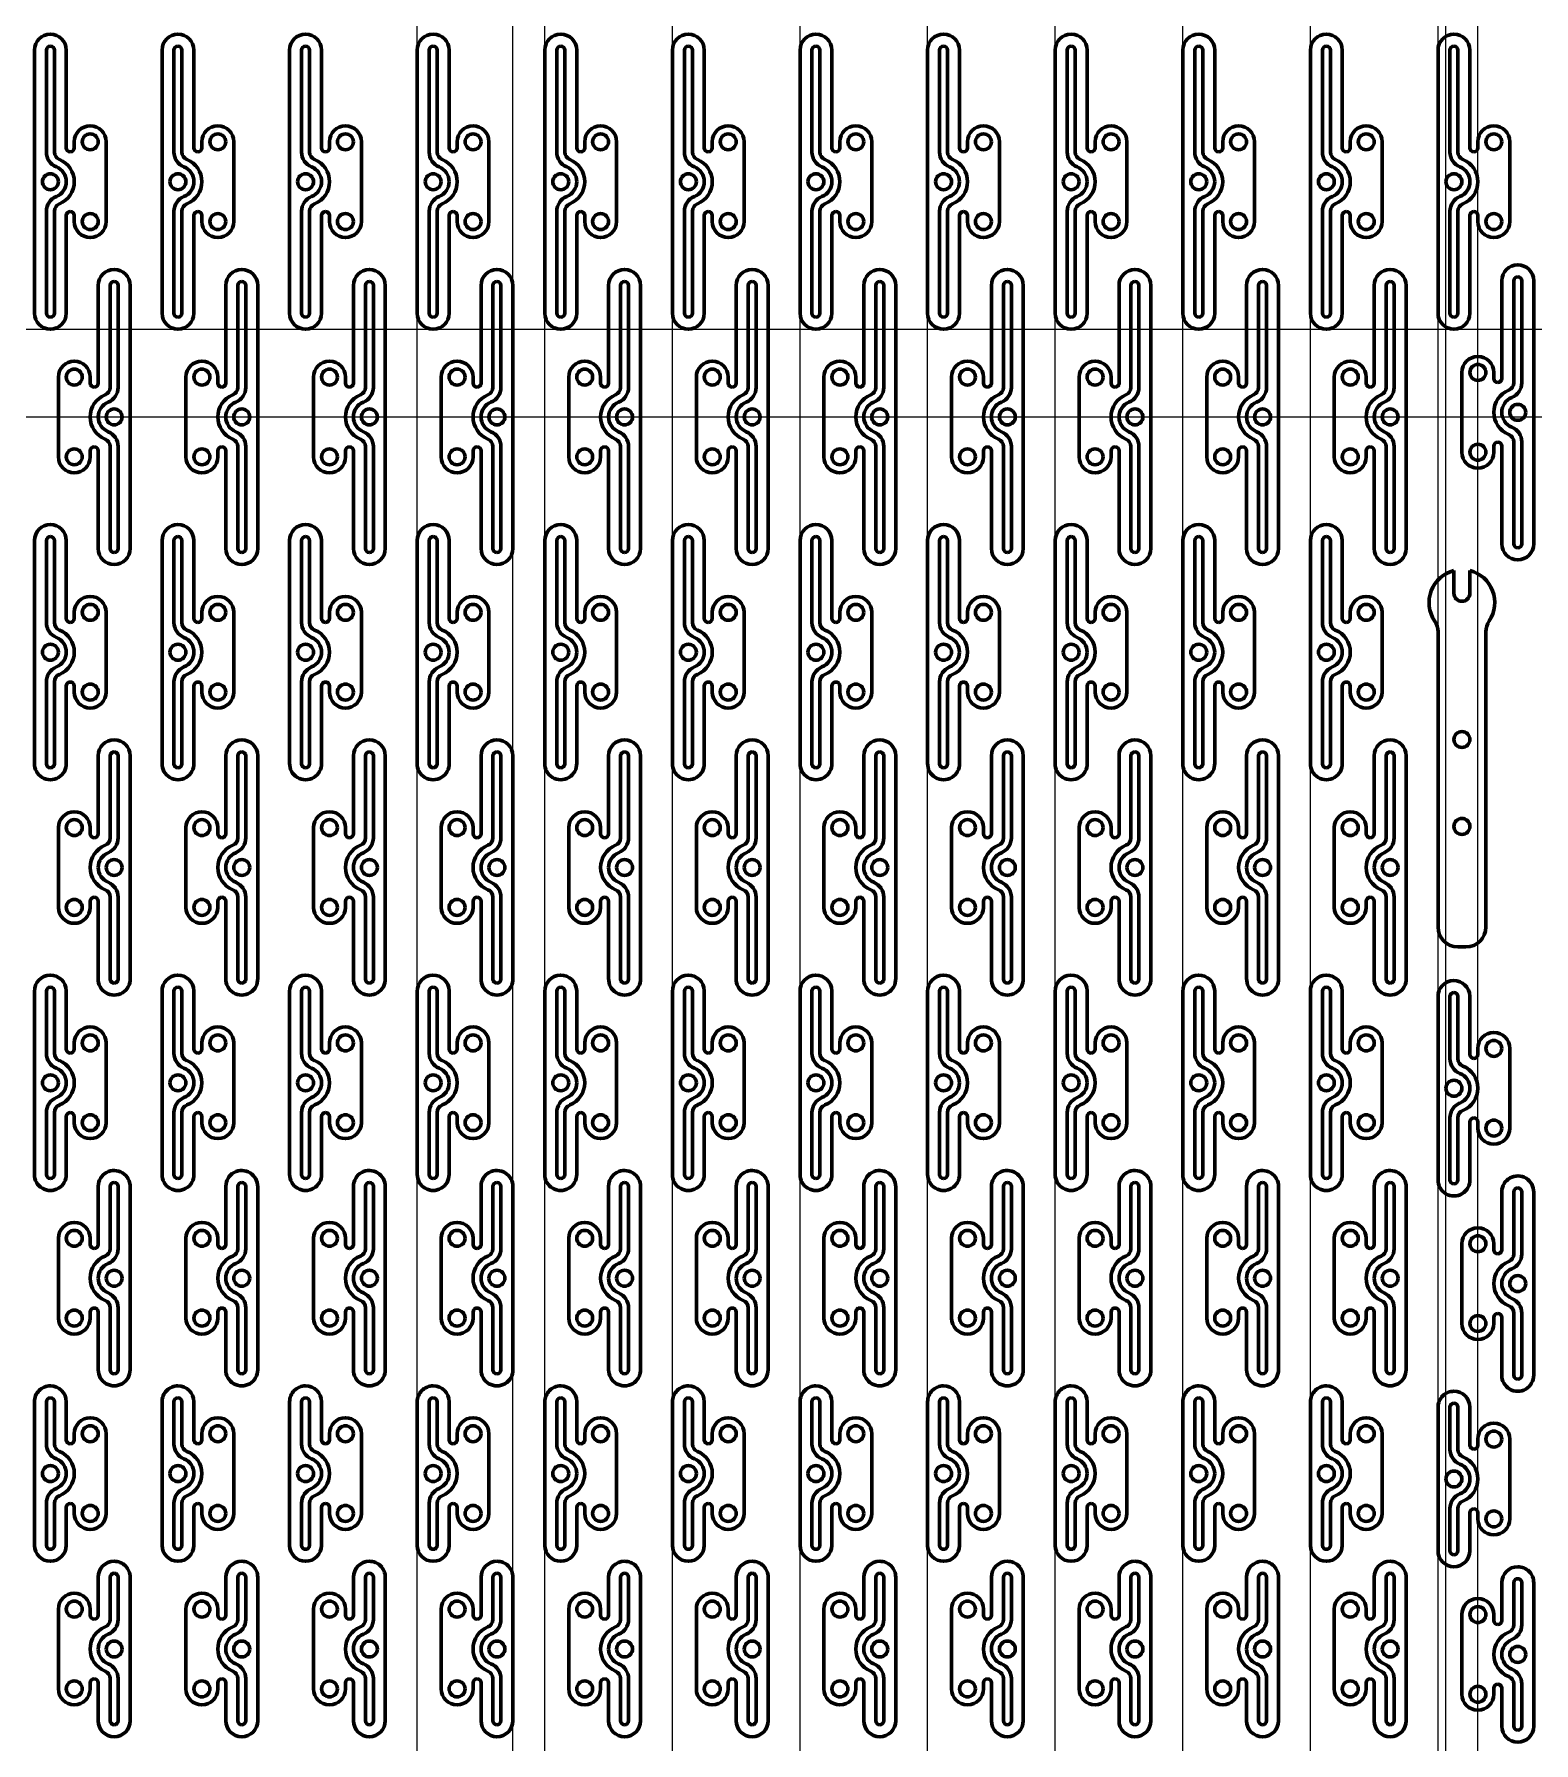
# Model space of a CAD drawing. Header units: millimetres. Extents: x -2 to 186, y -196 to 18.
import ezdxf

# ---------------------------------------------------------------- set-up
doc = ezdxf.new("R2010")
doc.units = ezdxf.units.MM
doc.linetypes.add('K5LT_BASIC', pattern=[0])

# ---------------------------------------------------------------- blocks, each defined once
blk = doc.blocks.new('U1')
at = {"color": 150, "linetype": 'K5LT_BASIC', "lineweight": 60, "true_color": 0x0080ff}
for p, q in [((-2, 0), (-2, 16.5)), ((-0.5, 3.71), (-0.5, 16.5)), ((0.5, 16.5), (0.5, 3.71)), ((2, 16.5), (2, 4.24)), ((3, 4.24), (3, 5)), ((7, 5), (7, -5)), ((-2, 0), (-2, -16.5)), ((-0.5, -3.71), (-0.5, -16.5)), ((0.5, -16.5), (0.5, -3.71)), ((2, -16.5), (2, -4.24)), ((3, -5), (3, -4.24))]:
    blk.add_line(p, q, dxfattribs=at)
for centre in [(5, 5), (5, -5)]:
    blk.add_circle(centre, 1, dxfattribs=at)
for centre, radius, start, end in [((0, 16.5), 2, 0, 180), ((0, 16.5), 0.5, 90, 180), ((0, 16.5), 0.5, 0, 90), ((5, 5), 2, 0, 180), ((1.5, 3.71), 2, 180, 247.9757), ((1.5, 3.71), 1, 180, 247.9757), ((0, 0), 3, 292.0243, 67.9757), ((2.5, 4.24), 0.5, 180, 270), ((2.5, 4.24), 0.5, 270, 0), ((0, 0), 1, 0, 180), ((0, 0), 1, 180, 0), ((0, 0), 2, 0, 67.9757), ((0, 0), 2, 292.0243, 0), ((1.5, -3.71), 2, 112.0243, 180), ((1.5, -3.71), 1, 112.0243, 180), ((2.5, -4.24), 0.5, 90, 180), ((2.5, -4.24), 0.5, 0, 90), ((5, -5), 2, 180, 0), ((0, -16.5), 2, 180, 0), ((0, -16.5), 0.5, 180, 270), ((0, -16.5), 0.5, 270, 0)]:
    blk.add_arc(centre, radius, start, end, dxfattribs=at)
blk = doc.blocks.new('U2')
at = {"color": 150, "linetype": 'K5LT_BASIC', "lineweight": 60, "true_color": 0x0080ff}
for p, q in [((6, -13), (6, -25.26)), ((7.5, -13), (7.5, -25.79)), ((8.5, -25.79), (8.5, -13)), ((10, -29.5), (10, -13)), ((1, -24.5), (1, -34.5)), ((5, -25.26), (5, -24.5)), ((10, -29.5), (10, -46)), ((5, -34.5), (5, -33.74)), ((6, -46), (6, -33.74)), ((7.5, -46), (7.5, -33.21)), ((8.5, -33.21), (8.5, -46))]:
    blk.add_line(p, q, dxfattribs=at)
for centre in [(3, -24.5), (3, -34.5)]:
    blk.add_circle(centre, 1, dxfattribs=at)
for centre, radius, start, end in [((8, -13), 2, 0, 180), ((8, -13), 0.5, 90, 180), ((8, -13), 0.5, 0, 90), ((3, -24.5), 2, 0, 180), ((5.5, -25.26), 0.5, 180, 270), ((5.5, -25.26), 0.5, 270, 0), ((8, -29.5), 3, 112.0243, 247.9757), ((8, -29.5), 2, 112.0243, 180), ((6.5, -25.79), 1, 292.0243, 0), ((6.5, -25.79), 2, 292.0243, 0), ((8, -29.5), 2, 180, 247.9757), ((8, -29.5), 1, 360, 180), ((8, -29.5), 1, 180, 360), ((6.5, -33.21), 2, 0, 67.9757), ((5.5, -33.74), 0.5, 90, 180), ((5.5, -33.74), 0.5, 0, 90), ((6.5, -33.21), 1, 0, 67.9757), ((3, -34.5), 2, 180, 0), ((8, -46), 2, 180, 0), ((8, -46), 0.5, 180, 270), ((8, -46), 0.5, 270, 0)]:
    blk.add_arc(centre, radius, start, end, dxfattribs=at)
blk = doc.blocks.new('U3')
at = {"color": 150, "linetype": 'K5LT_BASIC', "lineweight": 60, "true_color": 0x0080ff}
for p, q in [((-2, -59), (-2, -45)), ((-0.5, -55.29), (-0.5, -45)), ((0.5, -45), (0.5, -55.29)), ((2, -45), (2, -54.76)), ((3, -54.76), (3, -54)), ((7, -54), (7, -64)), ((-2, -59), (-2, -72.92)), ((-0.5, -62.71), (-0.5, -73)), ((0.5, -73), (0.5, -62.71)), ((2, -72.92), (2, -63.24)), ((3, -64), (3, -63.24))]:
    blk.add_line(p, q, dxfattribs=at)
for centre in [(5, -54), (5, -64)]:
    blk.add_circle(centre, 1, dxfattribs=at)
for centre, radius, start, end in [((0, -45), 2, 0, 180), ((0, -45), 0.5, 90, 180), ((0, -45), 0.5, 0, 90), ((5, -54), 2, 90, 180), ((5, -54), 2, 0, 90), ((1.5, -55.29), 2, 180, 247.9757), ((1.5, -55.29), 1, 180, 247.9757), ((2.5, -54.76), 0.5, 180, 270), ((2.5, -54.76), 0.5, 270, 0), ((0, -59), 2, 0, 67.9757), ((0, -59), 3, 292.0243, 67.9757), ((0, -59), 1, 0, 180), ((0, -59), 1, 180, 0), ((0, -59), 2, 292.0243, 0), ((1.5, -62.71), 2, 112.0243, 180), ((1.5, -62.71), 1, 112.0243, 180), ((2.5, -63.24), 0.5, 90, 180), ((2.5, -63.24), 0.5, 0, 90), ((5, -64), 2, 180, 270), ((5, -64), 2, 270, 0), ((0, -73), 2, 177.6087, 2.3913), ((0, -73), 0.5, 180, 270), ((0, -73), 0.5, 270, 0)]:
    blk.add_arc(centre, radius, start, end, dxfattribs=at)
blk = doc.blocks.new('U4')
at = {"color": 150, "linetype": 'K5LT_BASIC', "lineweight": 60, "true_color": 0x0080ff}
for p, q in [((6, -72), (6, -81.77)), ((7.5, -72), (7.5, -82.29)), ((8.5, -82.29), (8.5, -72)), ((10, -86), (10, -72)), ((1, -81), (1, -91)), ((5, -81.77), (5, -81)), ((10, -86), (10, -99.92)), ((7.5, -100), (7.5, -89.71)), ((8.5, -89.71), (8.5, -100)), ((5, -91), (5, -90.24)), ((6, -99.92), (6, -90.24))]:
    blk.add_line(p, q, dxfattribs=at)
for centre in [(3, -81), (3, -91)]:
    blk.add_circle(centre, 1, dxfattribs=at)
for centre, radius, start, end in [((8, -72), 2, 0, 180), ((8, -72), 0.5, 90, 180), ((8, -72), 0.5, 0, 90), ((3, -81), 2, 90, 180), ((3, -81), 2, 0, 90), ((5.5, -81.77), 0.5, 180, 270), ((8, -86), 3, 112.0243, 247.9757), ((5.5, -81.77), 0.5, 270, 0), ((6.5, -82.29), 1, 292.0243, 0), ((6.5, -82.29), 2, 292.0243, 0), ((8, -86), 2, 112.0243, 180), ((8, -86), 1, 360, 180), ((8, -86), 2, 180, 247.9757), ((8, -86), 1, 180, 360), ((5.5, -90.24), 0.5, 90, 180), ((5.5, -90.24), 0.5, 0, 90), ((6.5, -89.71), 1, 0, 67.9757), ((6.5, -89.71), 2, 0, 67.9757), ((3, -91), 2, 180, 270), ((3, -91), 2, 270, 0), ((8, -100), 2, 177.6087, 2.3913), ((8, -100), 0.5, 180, 270), ((8, -100), 0.5, 270, 0)]:
    blk.add_arc(centre, radius, start, end, dxfattribs=at)
blk = doc.blocks.new('U5')
at = {"color": 150, "linetype": 'K5LT_BASIC', "lineweight": 60, "true_color": 0x0080ff}
for p, q in [((-2, -113), (-2, -101.55)), ((-0.5, -109.3), (-0.5, -101.5)), ((0.5, -101.5), (0.5, -109.3)), ((2, -101.46), (2, -108.77)), ((3, -108.77), (3, -108)), ((7, -108), (7, -118)), ((-2, -113), (-2, -124.48)), ((-0.5, -116.71), (-0.5, -124.5)), ((0.5, -124.5), (0.5, -116.71)), ((2, -124.48), (2, -117.24)), ((3, -118), (3, -117.24))]:
    blk.add_line(p, q, dxfattribs=at)
for centre in [(5, -108), (5, -118)]:
    blk.add_circle(centre, 1, dxfattribs=at)
for centre, radius, start, end in [((0, -101.5), 2, 1.2414, 181.2414), ((0, -101.5), 0.5, 90, 180), ((0, -101.5), 0.5, 0, 90), ((5, -108), 2, 0, 180), ((2.5, -108.77), 0.5, 180, 270), ((2.5, -108.77), 0.5, 270, 0), ((1.5, -109.3), 2, 180, 247.9757), ((1.5, -109.3), 1, 180, 247.9757), ((0, -113), 2, 0, 67.9757), ((0, -113), 3, 292.0243, 67.9757), ((0, -113), 1, 0, 180), ((0, -113), 1, 180, 0), ((0, -113), 2, 292.0243, 0), ((1.5, -116.71), 2, 112.0243, 180), ((1.5, -116.71), 1, 112.0243, 180), ((2.5, -117.24), 0.5, 90, 180), ((2.5, -117.24), 0.5, 0, 90), ((5, -118), 2, 180, 0), ((0, -124.5), 2, 179.3622, 0.6378), ((0, -124.5), 0.5, 180, 270), ((0, -124.5), 0.5, 270, 0)]:
    blk.add_arc(centre, radius, start, end, dxfattribs=at)
blk = doc.blocks.new('U6')
at = {"color": 150, "linetype": 'K5LT_BASIC', "lineweight": 60, "true_color": 0x0080ff}
for p, q in [((6, -125.96), (6, -133.27)), ((7.5, -126), (7.5, -133.8)), ((8.5, -133.8), (8.5, -126)), ((10, -137.5), (10, -126.05)), ((1, -132.5), (1, -142.5)), ((5, -133.27), (5, -132.5)), ((10, -137.5), (10, -148.98)), ((7.5, -149), (7.5, -141.21)), ((8.5, -141.21), (8.5, -149)), ((5, -142.5), (5, -141.74)), ((6, -148.98), (6, -141.74))]:
    blk.add_line(p, q, dxfattribs=at)
for centre in [(3, -132.5), (3, -142.5)]:
    blk.add_circle(centre, 1, dxfattribs=at)
for centre, radius, start, end in [((8, -126), 2, 358.7586, 178.7586), ((8, -126), 0.5, 90, 180), ((8, -126), 0.5, 0, 90), ((3, -132.5), 2, 0, 180), ((5.5, -133.27), 0.5, 180, 270), ((8, -137.5), 3, 112.0243, 247.9757), ((5.5, -133.27), 0.5, 270, 0), ((6.5, -133.8), 1, 292.0243, 0), ((6.5, -133.8), 2, 292.0243, 0), ((8, -137.5), 2, 112.0243, 180), ((8, -137.5), 1, 360, 180), ((8, -137.5), 2, 180, 247.9757), ((8, -137.5), 1, 180, 360), ((5.5, -141.74), 0.5, 90, 180), ((5.5, -141.74), 0.5, 0, 90), ((6.5, -141.21), 1, 0, 67.9757), ((6.5, -141.21), 2, 0, 67.9757), ((3, -142.5), 2, 180, 360), ((8, -149), 2, 179.3622, 0.6378), ((8, -149), 0.5, 180, 270), ((8, -149), 0.5, 270, 0)]:
    blk.add_arc(centre, radius, start, end, dxfattribs=at)
blk = doc.blocks.new('U7')
at = {"color": 150, "linetype": 'K5LT_BASIC', "lineweight": 60, "true_color": 0x0080ff}
for p, q in [((6, -175), (6, -179.77)), ((7.5, -175), (7.5, -180.3)), ((8.5, -180.3), (8.5, -175)), ((10, -184), (10, -175)), ((1, -189), (1, -179)), ((5, -179), (5, -179.77)), ((10, -184), (10, -193)), ((5, -188.24), (5, -189)), ((6, -193), (6, -188.24)), ((7.5, -193), (7.5, -187.71)), ((8.5, -187.71), (8.5, -193))]:
    blk.add_line(p, q, dxfattribs=at)
for centre in [(3, -179), (3, -189)]:
    blk.add_circle(centre, 1, dxfattribs=at)
for centre, radius, start, end in [((8, -175), 2, 90.0388, 179.9612), ((8, -175), 2, 359.9612, 90.0388), ((8, -175), 0.5, 90, 180), ((8, -175), 0.5, 0, 90), ((3, -179), 2, 0, 180), ((5.5, -179.77), 0.5, 180, 270), ((5.5, -179.77), 0.5, 270, 0), ((8, -184), 3, 112.0243, 247.9757), ((6.5, -180.3), 1, 292.0243, 0), ((6.5, -180.3), 2, 292.0243, 0), ((8, -184), 2, 112.0243, 180), ((8, -184), 2, 180, 247.9757), ((8, -184), 1, 360, 180), ((8, -184), 1, 180, 360), ((6.5, -187.71), 2, 0, 67.9757), ((5.5, -188.24), 0.5, 90, 180), ((5.5, -188.24), 0.5, 0, 90), ((6.5, -187.71), 1, 0, 67.9757), ((3, -189), 2, 180, 0), ((8, -193), 2, 180, 0), ((8, -193), 0.5, 180, 270), ((8, -193), 0.5, 270, 0)]:
    blk.add_arc(centre, radius, start, end, dxfattribs=at)
blk = doc.blocks.new('U8')
at = {"color": 150, "linetype": 'K5LT_BASIC', "lineweight": 60, "true_color": 0x0080ff}
for p, q in [((-2, -162), (-2, -153)), ((-0.5, -158.3), (-0.5, -153)), ((0.5, -153), (0.5, -158.3)), ((2, -153), (2, -157.77)), ((3, -157), (3, -157.77)), ((7, -167), (7, -157)), ((-2, -162), (-2, -171)), ((-0.5, -165.71), (-0.5, -171)), ((0.5, -171), (0.5, -165.71)), ((2, -171), (2, -166.24)), ((3, -166.24), (3, -167))]:
    blk.add_line(p, q, dxfattribs=at)
for centre in [(5, -157), (5, -167)]:
    blk.add_circle(centre, 1, dxfattribs=at)
for centre, radius, start, end in [((0, -153), 2, 89.9612, 180.0388), ((0, -153), 2, 0.0388, 89.9612), ((0, -153), 0.5, 90, 180), ((0, -153), 0.5, 0, 90), ((5, -157), 2, 0, 180), ((1.5, -158.3), 2, 180, 247.9757), ((1.5, -158.3), 1, 180, 247.9757), ((2.5, -157.77), 0.5, 180, 270), ((2.5, -157.77), 0.5, 270, 0), ((0, -162), 2, 0, 67.9757), ((0, -162), 3, 292.0243, 67.9757), ((0, -162), 1, 0, 180), ((0, -162), 1, 180, 0), ((0, -162), 2, 292.0243, 0), ((1.5, -165.71), 2, 112.0243, 180), ((1.5, -165.71), 1, 112.0243, 180), ((2.5, -166.24), 0.5, 90, 180), ((2.5, -166.24), 0.5, 0, 90), ((5, -167), 2, 180, 0), ((0, -171), 2, 180, 0), ((0, -171), 0.5, 180, 270), ((0, -171), 0.5, 270, 0)]:
    blk.add_arc(centre, radius, start, end, dxfattribs=at)
blk = doc.blocks.new('U0')
for name in ['U1', 'U2', 'U3', 'U4', 'U5', 'U6', 'U8', 'U7']:
    blk.add_blockref(name, (0, 0))
blk = doc.blocks.new('U10')
at = {"color": 150, "linetype": 'K5LT_BASIC', "lineweight": 60, "true_color": 0x0080ff}
for p, q in [((14, 0), (14, 16.5)), ((15.5, 3.71), (15.5, 16.5)), ((16.5, 16.5), (16.5, 3.71)), ((18, 16.5), (18, 4.24)), ((19, 4.24), (19, 5)), ((23, 5), (23, -5)), ((14, 0), (14, -16.5)), ((15.5, -3.71), (15.5, -16.5)), ((16.5, -16.5), (16.5, -3.71)), ((18, -16.5), (18, -4.24)), ((19, -5), (19, -4.24))]:
    blk.add_line(p, q, dxfattribs=at)
for centre in [(21, 5), (21, -5)]:
    blk.add_circle(centre, 1, dxfattribs=at)
for centre, radius, start, end in [((16, 16.5), 2, 0, 180), ((16, 16.5), 0.5, 90, 180), ((16, 16.5), 0.5, 0, 90), ((21, 5), 2, 0, 180), ((17.5, 3.71), 2, 180, 247.9757), ((17.5, 3.71), 1, 180, 247.9757), ((16, 0), 3, 292.0243, 67.9757), ((18.5, 4.24), 0.5, 180, 270), ((18.5, 4.24), 0.5, 270, 0), ((16, 0), 1, 0, 180), ((16, 0), 1, 180, 0), ((16, 0), 2, 0, 67.9757), ((16, 0), 2, 292.0243, 0), ((17.5, -3.71), 2, 112.0243, 180), ((17.5, -3.71), 1, 112.0243, 180), ((18.5, -4.24), 0.5, 90, 180), ((18.5, -4.24), 0.5, 0, 90), ((21, -5), 2, 180, 0), ((16, -16.5), 2, 180, 0), ((16, -16.5), 0.5, 180, 270), ((16, -16.5), 0.5, 270, 0)]:
    blk.add_arc(centre, radius, start, end, dxfattribs=at)
blk = doc.blocks.new('U11')
at = {"color": 150, "linetype": 'K5LT_BASIC', "lineweight": 60, "true_color": 0x0080ff}
for p, q in [((22, -13), (22, -25.26)), ((23.5, -13), (23.5, -25.79)), ((24.5, -25.79), (24.5, -13)), ((26, -29.5), (26, -13)), ((17, -24.5), (17, -34.5)), ((21, -25.26), (21, -24.5)), ((26, -29.5), (26, -46)), ((21, -34.5), (21, -33.74)), ((22, -46), (22, -33.74)), ((23.5, -46), (23.5, -33.21)), ((24.5, -33.21), (24.5, -46))]:
    blk.add_line(p, q, dxfattribs=at)
for centre in [(19, -24.5), (19, -34.5)]:
    blk.add_circle(centre, 1, dxfattribs=at)
for centre, radius, start, end in [((24, -13), 2, 0, 180), ((24, -13), 0.5, 90, 180), ((24, -13), 0.5, 0, 90), ((19, -24.5), 2, 0, 180), ((21.5, -25.26), 0.5, 180, 270), ((21.5, -25.26), 0.5, 270, 0), ((24, -29.5), 3, 112.0243, 247.9757), ((24, -29.5), 2, 112.0243, 180), ((22.5, -25.79), 1, 292.0243, 0), ((22.5, -25.79), 2, 292.0243, 0), ((24, -29.5), 2, 180, 247.9757), ((24, -29.5), 1, 360, 180), ((24, -29.5), 1, 180, 360), ((22.5, -33.21), 2, 0, 67.9757), ((21.5, -33.74), 0.5, 90, 180), ((21.5, -33.74), 0.5, 0, 90), ((22.5, -33.21), 1, 0, 67.9757), ((19, -34.5), 2, 180, 0), ((24, -46), 2, 180, 0), ((24, -46), 0.5, 180, 270), ((24, -46), 0.5, 270, 0)]:
    blk.add_arc(centre, radius, start, end, dxfattribs=at)
blk = doc.blocks.new('U12')
at = {"color": 150, "linetype": 'K5LT_BASIC', "lineweight": 60, "true_color": 0x0080ff}
for p, q in [((14, -59), (14, -45)), ((15.5, -55.29), (15.5, -45)), ((16.5, -45), (16.5, -55.29)), ((18, -45), (18, -54.76)), ((19, -54.76), (19, -54)), ((23, -54), (23, -64)), ((14, -59), (14, -72.92)), ((15.5, -62.71), (15.5, -73)), ((16.5, -73), (16.5, -62.71)), ((18, -72.92), (18, -63.24)), ((19, -64), (19, -63.24))]:
    blk.add_line(p, q, dxfattribs=at)
for centre in [(21, -54), (21, -64)]:
    blk.add_circle(centre, 1, dxfattribs=at)
for centre, radius, start, end in [((16, -45), 2, 0, 180), ((16, -45), 0.5, 90, 180), ((16, -45), 0.5, 0, 90), ((21, -54), 2, 90, 180), ((21, -54), 2, 0, 90), ((17.5, -55.29), 2, 180, 247.9757), ((17.5, -55.29), 1, 180, 247.9757), ((18.5, -54.76), 0.5, 180, 270), ((18.5, -54.76), 0.5, 270, 0), ((16, -59), 2, 0, 67.9757), ((16, -59), 3, 292.0243, 67.9757), ((16, -59), 1, 0, 180), ((16, -59), 1, 180, 0), ((16, -59), 2, 292.0243, 0), ((17.5, -62.71), 2, 112.0243, 180), ((17.5, -62.71), 1, 112.0243, 180), ((18.5, -63.24), 0.5, 90, 180), ((18.5, -63.24), 0.5, 0, 90), ((21, -64), 2, 180, 270), ((21, -64), 2, 270, 0), ((16, -73), 2, 177.6087, 2.3913), ((16, -73), 0.5, 180, 270), ((16, -73), 0.5, 270, 0)]:
    blk.add_arc(centre, radius, start, end, dxfattribs=at)
blk = doc.blocks.new('U13')
at = {"color": 150, "linetype": 'K5LT_BASIC', "lineweight": 60, "true_color": 0x0080ff}
for p, q in [((22, -72), (22, -81.77)), ((23.5, -72), (23.5, -82.29)), ((24.5, -82.29), (24.5, -72)), ((26, -86), (26, -72)), ((17, -81), (17, -91)), ((21, -81.77), (21, -81)), ((26, -86), (26, -99.92)), ((23.5, -100), (23.5, -89.71)), ((24.5, -89.71), (24.5, -100)), ((21, -91), (21, -90.24)), ((22, -99.92), (22, -90.24))]:
    blk.add_line(p, q, dxfattribs=at)
for centre in [(19, -81), (19, -91)]:
    blk.add_circle(centre, 1, dxfattribs=at)
for centre, radius, start, end in [((24, -72), 2, 0, 180), ((24, -72), 0.5, 90, 180), ((24, -72), 0.5, 0, 90), ((19, -81), 2, 90, 180), ((19, -81), 2, 0, 90), ((21.5, -81.77), 0.5, 180, 270), ((24, -86), 3, 112.0243, 247.9757), ((21.5, -81.77), 0.5, 270, 0), ((22.5, -82.29), 1, 292.0243, 0), ((22.5, -82.29), 2, 292.0243, 0), ((24, -86), 2, 112.0243, 180), ((24, -86), 1, 360, 180), ((24, -86), 2, 180, 247.9757), ((24, -86), 1, 180, 360), ((21.5, -90.24), 0.5, 90, 180), ((21.5, -90.24), 0.5, 0, 90), ((22.5, -89.71), 1, 0, 67.9757), ((22.5, -89.71), 2, 0, 67.9757), ((19, -91), 2, 180, 270), ((19, -91), 2, 270, 0), ((24, -100), 2, 177.6087, 2.3913), ((24, -100), 0.5, 180, 270), ((24, -100), 0.5, 270, 0)]:
    blk.add_arc(centre, radius, start, end, dxfattribs=at)
blk = doc.blocks.new('U14')
at = {"color": 150, "linetype": 'K5LT_BASIC', "lineweight": 60, "true_color": 0x0080ff}
for p, q in [((14, -113), (14, -101.55)), ((15.5, -109.3), (15.5, -101.5)), ((16.5, -101.5), (16.5, -109.3)), ((18, -101.46), (18, -108.77)), ((19, -108.77), (19, -108)), ((23, -108), (23, -118)), ((14, -113), (14, -124.48)), ((15.5, -116.71), (15.5, -124.5)), ((16.5, -124.5), (16.5, -116.71)), ((18, -124.48), (18, -117.24)), ((19, -118), (19, -117.24))]:
    blk.add_line(p, q, dxfattribs=at)
for centre in [(21, -108), (21, -118)]:
    blk.add_circle(centre, 1, dxfattribs=at)
for centre, radius, start, end in [((16, -101.5), 2, 1.2414, 181.2414), ((16, -101.5), 0.5, 90, 180), ((16, -101.5), 0.5, 0, 90), ((21, -108), 2, 0, 180), ((18.5, -108.77), 0.5, 180, 270), ((18.5, -108.77), 0.5, 270, 0), ((17.5, -109.3), 2, 180, 247.9757), ((17.5, -109.3), 1, 180, 247.9757), ((16, -113), 2, 0, 67.9757), ((16, -113), 3, 292.0243, 67.9757), ((16, -113), 1, 0, 180), ((16, -113), 1, 180, 0), ((16, -113), 2, 292.0243, 0), ((17.5, -116.71), 2, 112.0243, 180), ((17.5, -116.71), 1, 112.0243, 180), ((18.5, -117.24), 0.5, 90, 180), ((18.5, -117.24), 0.5, 0, 90), ((21, -118), 2, 180, 0), ((16, -124.5), 2, 179.3622, 0.6378), ((16, -124.5), 0.5, 180, 270), ((16, -124.5), 0.5, 270, 0)]:
    blk.add_arc(centre, radius, start, end, dxfattribs=at)
blk = doc.blocks.new('U15')
at = {"color": 150, "linetype": 'K5LT_BASIC', "lineweight": 60, "true_color": 0x0080ff}
for p, q in [((22, -125.96), (22, -133.27)), ((23.5, -126), (23.5, -133.8)), ((24.5, -133.8), (24.5, -126)), ((26, -137.5), (26, -126.05)), ((17, -132.5), (17, -142.5)), ((21, -133.27), (21, -132.5)), ((26, -137.5), (26, -148.98)), ((23.5, -149), (23.5, -141.21)), ((24.5, -141.21), (24.5, -149)), ((21, -142.5), (21, -141.74)), ((22, -148.98), (22, -141.74))]:
    blk.add_line(p, q, dxfattribs=at)
for centre in [(19, -132.5), (19, -142.5)]:
    blk.add_circle(centre, 1, dxfattribs=at)
for centre, radius, start, end in [((24, -126), 2, 358.7586, 178.7586), ((24, -126), 0.5, 90, 180), ((24, -126), 0.5, 0, 90), ((19, -132.5), 2, 0, 180), ((21.5, -133.27), 0.5, 180, 270), ((24, -137.5), 3, 112.0243, 247.9757), ((21.5, -133.27), 0.5, 270, 0), ((22.5, -133.8), 1, 292.0243, 0), ((22.5, -133.8), 2, 292.0243, 0), ((24, -137.5), 2, 112.0243, 180), ((24, -137.5), 1, 360, 180), ((24, -137.5), 2, 180, 247.9757), ((24, -137.5), 1, 180, 360), ((21.5, -141.74), 0.5, 90, 180), ((21.5, -141.74), 0.5, 0, 90), ((22.5, -141.21), 1, 0, 67.9757), ((22.5, -141.21), 2, 0, 67.9757), ((19, -142.5), 2, 180, 360), ((24, -149), 2, 179.3622, 0.6378), ((24, -149), 0.5, 180, 270), ((24, -149), 0.5, 270, 0)]:
    blk.add_arc(centre, radius, start, end, dxfattribs=at)
blk = doc.blocks.new('U16')
at = {"color": 150, "linetype": 'K5LT_BASIC', "lineweight": 60, "true_color": 0x0080ff}
for p, q in [((22, -175), (22, -179.77)), ((23.5, -175), (23.5, -180.3)), ((24.5, -180.3), (24.5, -175)), ((26, -184), (26, -175)), ((17, -189), (17, -179)), ((21, -179), (21, -179.77)), ((26, -184), (26, -193)), ((21, -188.24), (21, -189)), ((22, -193), (22, -188.24)), ((23.5, -193), (23.5, -187.71)), ((24.5, -187.71), (24.5, -193))]:
    blk.add_line(p, q, dxfattribs=at)
for centre in [(19, -179), (19, -189)]:
    blk.add_circle(centre, 1, dxfattribs=at)
for centre, radius, start, end in [((24, -175), 2, 90.0388, 179.9612), ((24, -175), 2, 359.9612, 90.0388), ((24, -175), 0.5, 90, 180), ((24, -175), 0.5, 0, 90), ((19, -179), 2, 0, 180), ((21.5, -179.77), 0.5, 180, 270), ((21.5, -179.77), 0.5, 270, 0), ((24, -184), 3, 112.0243, 247.9757), ((22.5, -180.3), 1, 292.0243, 0), ((22.5, -180.3), 2, 292.0243, 0), ((24, -184), 2, 112.0243, 180), ((24, -184), 2, 180, 247.9757), ((24, -184), 1, 360, 180), ((24, -184), 1, 180, 360), ((22.5, -187.71), 2, 0, 67.9757), ((21.5, -188.24), 0.5, 90, 180), ((21.5, -188.24), 0.5, 0, 90), ((22.5, -187.71), 1, 0, 67.9757), ((19, -189), 2, 180, 0), ((24, -193), 2, 180, 0), ((24, -193), 0.5, 180, 270), ((24, -193), 0.5, 270, 0)]:
    blk.add_arc(centre, radius, start, end, dxfattribs=at)
blk = doc.blocks.new('U17')
at = {"color": 150, "linetype": 'K5LT_BASIC', "lineweight": 60, "true_color": 0x0080ff}
for p, q in [((14, -162), (14, -153)), ((15.5, -158.3), (15.5, -153)), ((16.5, -153), (16.5, -158.3)), ((18, -153), (18, -157.77)), ((19, -157), (19, -157.77)), ((23, -167), (23, -157)), ((14, -162), (14, -171)), ((15.5, -165.71), (15.5, -171)), ((16.5, -171), (16.5, -165.71)), ((18, -171), (18, -166.24)), ((19, -166.24), (19, -167))]:
    blk.add_line(p, q, dxfattribs=at)
for centre in [(21, -157), (21, -167)]:
    blk.add_circle(centre, 1, dxfattribs=at)
for centre, radius, start, end in [((16, -153), 2, 89.9612, 180.0388), ((16, -153), 2, 0.0388, 89.9612), ((16, -153), 0.5, 90, 180), ((16, -153), 0.5, 0, 90), ((21, -157), 2, 0, 180), ((17.5, -158.3), 2, 180, 247.9757), ((17.5, -158.3), 1, 180, 247.9757), ((18.5, -157.77), 0.5, 180, 270), ((18.5, -157.77), 0.5, 270, 0), ((16, -162), 2, 0, 67.9757), ((16, -162), 3, 292.0243, 67.9757), ((16, -162), 1, 0, 180), ((16, -162), 1, 180, 0), ((16, -162), 2, 292.0243, 0), ((17.5, -165.71), 2, 112.0243, 180), ((17.5, -165.71), 1, 112.0243, 180), ((18.5, -166.24), 0.5, 90, 180), ((18.5, -166.24), 0.5, 0, 90), ((21, -167), 2, 180, 0), ((16, -171), 2, 180, 0), ((16, -171), 0.5, 180, 270), ((16, -171), 0.5, 270, 0)]:
    blk.add_arc(centre, radius, start, end, dxfattribs=at)
blk = doc.blocks.new('U9')
for name in ['U10', 'U11', 'U12', 'U13', 'U14', 'U15', 'U17', 'U16']:
    blk.add_blockref(name, (0, 0))
blk = doc.blocks.new('U19')
at = {"color": 150, "linetype": 'K5LT_BASIC', "lineweight": 60, "true_color": 0x0080ff}
for p, q in [((30, 0), (30, 16.5)), ((31.5, 3.71), (31.5, 16.5)), ((32.5, 16.5), (32.5, 3.71)), ((34, 16.5), (34, 4.24)), ((35, 4.24), (35, 5)), ((39, 5), (39, -5)), ((30, 0), (30, -16.5)), ((31.5, -3.71), (31.5, -16.5)), ((32.5, -16.5), (32.5, -3.71)), ((34, -16.5), (34, -4.24)), ((35, -5), (35, -4.24))]:
    blk.add_line(p, q, dxfattribs=at)
for centre in [(37, 5), (37, -5)]:
    blk.add_circle(centre, 1, dxfattribs=at)
for centre, radius, start, end in [((32, 16.5), 2, 0, 180), ((32, 16.5), 0.5, 90, 180), ((32, 16.5), 0.5, 0, 90), ((37, 5), 2, 0, 180), ((33.5, 3.71), 2, 180, 247.9757), ((33.5, 3.71), 1, 180, 247.9757), ((32, 0), 3, 292.0243, 67.9757), ((34.5, 4.24), 0.5, 180, 270), ((34.5, 4.24), 0.5, 270, 0), ((32, 0), 1, 0, 180), ((32, 0), 1, 180, 0), ((32, 0), 2, 0, 67.9757), ((32, 0), 2, 292.0243, 0), ((33.5, -3.71), 2, 112.0243, 180), ((33.5, -3.71), 1, 112.0243, 180), ((34.5, -4.24), 0.5, 90, 180), ((34.5, -4.24), 0.5, 0, 90), ((37, -5), 2, 180, 0), ((32, -16.5), 2, 180, 0), ((32, -16.5), 0.5, 180, 270), ((32, -16.5), 0.5, 270, 0)]:
    blk.add_arc(centre, radius, start, end, dxfattribs=at)
blk = doc.blocks.new('U20')
at = {"color": 150, "linetype": 'K5LT_BASIC', "lineweight": 60, "true_color": 0x0080ff}
for p, q in [((38, -13), (38, -25.26)), ((39.5, -13), (39.5, -25.79)), ((40.5, -25.79), (40.5, -13)), ((42, -29.5), (42, -13)), ((33, -24.5), (33, -34.5)), ((37, -25.26), (37, -24.5)), ((42, -29.5), (42, -46)), ((37, -34.5), (37, -33.74)), ((38, -46), (38, -33.74)), ((39.5, -46), (39.5, -33.21)), ((40.5, -33.21), (40.5, -46))]:
    blk.add_line(p, q, dxfattribs=at)
for centre in [(35, -24.5), (35, -34.5)]:
    blk.add_circle(centre, 1, dxfattribs=at)
for centre, radius, start, end in [((40, -13), 2, 0, 180), ((40, -13), 0.5, 90, 180), ((40, -13), 0.5, 0, 90), ((35, -24.5), 2, 0, 180), ((37.5, -25.26), 0.5, 180, 270), ((37.5, -25.26), 0.5, 270, 0), ((40, -29.5), 3, 112.0243, 247.9757), ((40, -29.5), 2, 112.0243, 180), ((38.5, -25.79), 1, 292.0243, 0), ((38.5, -25.79), 2, 292.0243, 0), ((40, -29.5), 2, 180, 247.9757), ((40, -29.5), 1, 360, 180), ((40, -29.5), 1, 180, 360), ((38.5, -33.21), 2, 0, 67.9757), ((37.5, -33.74), 0.5, 90, 180), ((37.5, -33.74), 0.5, 0, 90), ((38.5, -33.21), 1, 0, 67.9757), ((35, -34.5), 2, 180, 0), ((40, -46), 2, 180, 0), ((40, -46), 0.5, 180, 270), ((40, -46), 0.5, 270, 0)]:
    blk.add_arc(centre, radius, start, end, dxfattribs=at)
blk = doc.blocks.new('U21')
at = {"color": 150, "linetype": 'K5LT_BASIC', "lineweight": 60, "true_color": 0x0080ff}
for p, q in [((30, -59), (30, -45)), ((31.5, -55.29), (31.5, -45)), ((32.5, -45), (32.5, -55.29)), ((34, -45), (34, -54.76)), ((35, -54.76), (35, -54)), ((39, -54), (39, -64)), ((30, -59), (30, -72.92)), ((31.5, -62.71), (31.5, -73)), ((32.5, -73), (32.5, -62.71)), ((34, -72.92), (34, -63.24)), ((35, -64), (35, -63.24))]:
    blk.add_line(p, q, dxfattribs=at)
for centre in [(37, -54), (37, -64)]:
    blk.add_circle(centre, 1, dxfattribs=at)
for centre, radius, start, end in [((32, -45), 2, 0, 180), ((32, -45), 0.5, 90, 180), ((32, -45), 0.5, 0, 90), ((37, -54), 2, 90, 180), ((37, -54), 2, 0, 90), ((33.5, -55.29), 2, 180, 247.9757), ((33.5, -55.29), 1, 180, 247.9757), ((34.5, -54.76), 0.5, 180, 270), ((34.5, -54.76), 0.5, 270, 0), ((32, -59), 2, 0, 67.9757), ((32, -59), 3, 292.0243, 67.9757), ((32, -59), 1, 0, 180), ((32, -59), 1, 180, 0), ((32, -59), 2, 292.0243, 0), ((33.5, -62.71), 2, 112.0243, 180), ((33.5, -62.71), 1, 112.0243, 180), ((34.5, -63.24), 0.5, 90, 180), ((34.5, -63.24), 0.5, 0, 90), ((37, -64), 2, 180, 270), ((37, -64), 2, 270, 0), ((32, -73), 2, 177.6087, 2.3913), ((32, -73), 0.5, 180, 270), ((32, -73), 0.5, 270, 0)]:
    blk.add_arc(centre, radius, start, end, dxfattribs=at)
blk = doc.blocks.new('U22')
at = {"color": 150, "linetype": 'K5LT_BASIC', "lineweight": 60, "true_color": 0x0080ff}
for p, q in [((38, -72), (38, -81.77)), ((39.5, -72), (39.5, -82.29)), ((40.5, -82.29), (40.5, -72)), ((42, -86), (42, -72)), ((33, -81), (33, -91)), ((37, -81.77), (37, -81)), ((42, -86), (42, -99.92)), ((39.5, -100), (39.5, -89.71)), ((40.5, -89.71), (40.5, -100)), ((37, -91), (37, -90.24)), ((38, -99.92), (38, -90.24))]:
    blk.add_line(p, q, dxfattribs=at)
for centre in [(35, -81), (35, -91)]:
    blk.add_circle(centre, 1, dxfattribs=at)
for centre, radius, start, end in [((40, -72), 2, 0, 180), ((40, -72), 0.5, 90, 180), ((40, -72), 0.5, 0, 90), ((35, -81), 2, 90, 180), ((35, -81), 2, 0, 90), ((37.5, -81.77), 0.5, 180, 270), ((40, -86), 3, 112.0243, 247.9757), ((37.5, -81.77), 0.5, 270, 0), ((38.5, -82.29), 1, 292.0243, 0), ((38.5, -82.29), 2, 292.0243, 0), ((40, -86), 2, 112.0243, 180), ((40, -86), 1, 360, 180), ((40, -86), 2, 180, 247.9757), ((40, -86), 1, 180, 360), ((37.5, -90.24), 0.5, 90, 180), ((37.5, -90.24), 0.5, 0, 90), ((38.5, -89.71), 1, 0, 67.9757), ((38.5, -89.71), 2, 0, 67.9757), ((35, -91), 2, 180, 270), ((35, -91), 2, 270, 0), ((40, -100), 2, 177.6087, 2.3913), ((40, -100), 0.5, 180, 270), ((40, -100), 0.5, 270, 0)]:
    blk.add_arc(centre, radius, start, end, dxfattribs=at)
blk = doc.blocks.new('U23')
at = {"color": 150, "linetype": 'K5LT_BASIC', "lineweight": 60, "true_color": 0x0080ff}
for p, q in [((30, -113), (30, -101.55)), ((31.5, -109.3), (31.5, -101.5)), ((32.5, -101.5), (32.5, -109.3)), ((34, -101.46), (34, -108.77)), ((35, -108.77), (35, -108)), ((39, -108), (39, -118)), ((30, -113), (30, -124.48)), ((31.5, -116.71), (31.5, -124.5)), ((32.5, -124.5), (32.5, -116.71)), ((34, -124.48), (34, -117.24)), ((35, -118), (35, -117.24))]:
    blk.add_line(p, q, dxfattribs=at)
for centre in [(37, -108), (37, -118)]:
    blk.add_circle(centre, 1, dxfattribs=at)
for centre, radius, start, end in [((32, -101.5), 2, 1.2414, 181.2414), ((32, -101.5), 0.5, 90, 180), ((32, -101.5), 0.5, 0, 90), ((37, -108), 2, 0, 180), ((34.5, -108.77), 0.5, 180, 270), ((34.5, -108.77), 0.5, 270, 0), ((33.5, -109.3), 2, 180, 247.9757), ((33.5, -109.3), 1, 180, 247.9757), ((32, -113), 2, 0, 67.9757), ((32, -113), 3, 292.0243, 67.9757), ((32, -113), 1, 0, 180), ((32, -113), 1, 180, 0), ((32, -113), 2, 292.0243, 0), ((33.5, -116.71), 2, 112.0243, 180), ((33.5, -116.71), 1, 112.0243, 180), ((34.5, -117.24), 0.5, 90, 180), ((34.5, -117.24), 0.5, 0, 90), ((37, -118), 2, 180, 0), ((32, -124.5), 2, 179.3622, 0.6378), ((32, -124.5), 0.5, 180, 270), ((32, -124.5), 0.5, 270, 0)]:
    blk.add_arc(centre, radius, start, end, dxfattribs=at)
blk = doc.blocks.new('U24')
at = {"color": 150, "linetype": 'K5LT_BASIC', "lineweight": 60, "true_color": 0x0080ff}
for p, q in [((38, -125.96), (38, -133.27)), ((39.5, -126), (39.5, -133.8)), ((40.5, -133.8), (40.5, -126)), ((42, -137.5), (42, -126.05)), ((33, -132.5), (33, -142.5)), ((37, -133.27), (37, -132.5)), ((42, -137.5), (42, -148.98)), ((39.5, -149), (39.5, -141.21)), ((40.5, -141.21), (40.5, -149)), ((37, -142.5), (37, -141.74)), ((38, -148.98), (38, -141.74))]:
    blk.add_line(p, q, dxfattribs=at)
for centre in [(35, -132.5), (35, -142.5)]:
    blk.add_circle(centre, 1, dxfattribs=at)
for centre, radius, start, end in [((40, -126), 2, 358.7586, 178.7586), ((40, -126), 0.5, 90, 180), ((40, -126), 0.5, 0, 90), ((35, -132.5), 2, 0, 180), ((37.5, -133.27), 0.5, 180, 270), ((40, -137.5), 3, 112.0243, 247.9757), ((37.5, -133.27), 0.5, 270, 0), ((38.5, -133.8), 1, 292.0243, 0), ((38.5, -133.8), 2, 292.0243, 0), ((40, -137.5), 2, 112.0243, 180), ((40, -137.5), 1, 360, 180), ((40, -137.5), 2, 180, 247.9757), ((40, -137.5), 1, 180, 360), ((37.5, -141.74), 0.5, 90, 180), ((37.5, -141.74), 0.5, 0, 90), ((38.5, -141.21), 1, 0, 67.9757), ((38.5, -141.21), 2, 0, 67.9757), ((35, -142.5), 2, 180, 360), ((40, -149), 2, 179.3622, 0.6378), ((40, -149), 0.5, 180, 270), ((40, -149), 0.5, 270, 0)]:
    blk.add_arc(centre, radius, start, end, dxfattribs=at)
blk = doc.blocks.new('U25')
at = {"color": 150, "linetype": 'K5LT_BASIC', "lineweight": 60, "true_color": 0x0080ff}
for p, q in [((38, -175), (38, -179.77)), ((39.5, -175), (39.5, -180.3)), ((40.5, -180.3), (40.5, -175)), ((42, -184), (42, -175)), ((33, -189), (33, -179)), ((37, -179), (37, -179.77)), ((42, -184), (42, -193)), ((37, -188.24), (37, -189)), ((38, -193), (38, -188.24)), ((39.5, -193), (39.5, -187.71)), ((40.5, -187.71), (40.5, -193))]:
    blk.add_line(p, q, dxfattribs=at)
for centre in [(35, -179), (35, -189)]:
    blk.add_circle(centre, 1, dxfattribs=at)
for centre, radius, start, end in [((40, -175), 2, 90.0388, 179.9612), ((40, -175), 2, 359.9612, 90.0388), ((40, -175), 0.5, 90, 180), ((40, -175), 0.5, 0, 90), ((35, -179), 2, 0, 180), ((37.5, -179.77), 0.5, 180, 270), ((37.5, -179.77), 0.5, 270, 0), ((40, -184), 3, 112.0243, 247.9757), ((38.5, -180.3), 1, 292.0243, 0), ((38.5, -180.3), 2, 292.0243, 0), ((40, -184), 2, 112.0243, 180), ((40, -184), 2, 180, 247.9757), ((40, -184), 1, 360, 180), ((40, -184), 1, 180, 360), ((38.5, -187.71), 2, 0, 67.9757), ((37.5, -188.24), 0.5, 90, 180), ((37.5, -188.24), 0.5, 0, 90), ((38.5, -187.71), 1, 0, 67.9757), ((35, -189), 2, 180, 0), ((40, -193), 2, 180, 0), ((40, -193), 0.5, 180, 270), ((40, -193), 0.5, 270, 0)]:
    blk.add_arc(centre, radius, start, end, dxfattribs=at)
blk = doc.blocks.new('U26')
at = {"color": 150, "linetype": 'K5LT_BASIC', "lineweight": 60, "true_color": 0x0080ff}
for p, q in [((30, -162), (30, -153)), ((31.5, -158.3), (31.5, -153)), ((32.5, -153), (32.5, -158.3)), ((34, -153), (34, -157.77)), ((35, -157), (35, -157.77)), ((39, -167), (39, -157)), ((30, -162), (30, -171)), ((31.5, -165.71), (31.5, -171)), ((32.5, -171), (32.5, -165.71)), ((34, -171), (34, -166.24)), ((35, -166.24), (35, -167))]:
    blk.add_line(p, q, dxfattribs=at)
for centre in [(37, -157), (37, -167)]:
    blk.add_circle(centre, 1, dxfattribs=at)
for centre, radius, start, end in [((32, -153), 2, 89.9612, 180.0388), ((32, -153), 2, 0.0388, 89.9612), ((32, -153), 0.5, 90, 180), ((32, -153), 0.5, 0, 90), ((37, -157), 2, 0, 180), ((33.5, -158.3), 2, 180, 247.9757), ((33.5, -158.3), 1, 180, 247.9757), ((34.5, -157.77), 0.5, 180, 270), ((34.5, -157.77), 0.5, 270, 0), ((32, -162), 2, 0, 67.9757), ((32, -162), 3, 292.0243, 67.9757), ((32, -162), 1, 0, 180), ((32, -162), 1, 180, 0), ((32, -162), 2, 292.0243, 0), ((33.5, -165.71), 2, 112.0243, 180), ((33.5, -165.71), 1, 112.0243, 180), ((34.5, -166.24), 0.5, 90, 180), ((34.5, -166.24), 0.5, 0, 90), ((37, -167), 2, 180, 0), ((32, -171), 2, 180, 0), ((32, -171), 0.5, 180, 270), ((32, -171), 0.5, 270, 0)]:
    blk.add_arc(centre, radius, start, end, dxfattribs=at)
blk = doc.blocks.new('U18')
for name in ['U19', 'U20', 'U21', 'U22', 'U23', 'U24', 'U26', 'U25']:
    blk.add_blockref(name, (0, 0))
blk = doc.blocks.new('U28')
at = {"color": 150, "linetype": 'K5LT_BASIC', "lineweight": 60, "true_color": 0x0080ff}
for p, q in [((46, 0), (46, 16.5)), ((47.5, 3.71), (47.5, 16.5)), ((48.5, 16.5), (48.5, 3.71)), ((50, 16.5), (50, 4.24)), ((51, 4.24), (51, 5)), ((55, 5), (55, -5)), ((46, 0), (46, -16.5)), ((47.5, -3.71), (47.5, -16.5)), ((48.5, -16.5), (48.5, -3.71)), ((50, -16.5), (50, -4.24)), ((51, -5), (51, -4.24))]:
    blk.add_line(p, q, dxfattribs=at)
for centre in [(53, 5), (53, -5)]:
    blk.add_circle(centre, 1, dxfattribs=at)
for centre, radius, start, end in [((48, 16.5), 2, 0, 180), ((48, 16.5), 0.5, 90, 180), ((48, 16.5), 0.5, 0, 90), ((53, 5), 2, 0, 180), ((49.5, 3.71), 2, 180, 247.9757), ((49.5, 3.71), 1, 180, 247.9757), ((48, 0), 3, 292.0243, 67.9757), ((50.5, 4.24), 0.5, 180, 270), ((50.5, 4.24), 0.5, 270, 0), ((48, 0), 1, 0, 180), ((48, 0), 1, 180, 0), ((48, 0), 2, 0, 67.9757), ((48, 0), 2, 292.0243, 0), ((49.5, -3.71), 2, 112.0243, 180), ((49.5, -3.71), 1, 112.0243, 180), ((50.5, -4.24), 0.5, 90, 180), ((50.5, -4.24), 0.5, 0, 90), ((53, -5), 2, 180, 0), ((48, -16.5), 2, 180, 0), ((48, -16.5), 0.5, 180, 270), ((48, -16.5), 0.5, 270, 0)]:
    blk.add_arc(centre, radius, start, end, dxfattribs=at)
blk = doc.blocks.new('U29')
at = {"color": 150, "linetype": 'K5LT_BASIC', "lineweight": 60, "true_color": 0x0080ff}
for p, q in [((54, -13), (54, -25.26)), ((55.5, -13), (55.5, -25.79)), ((56.5, -25.79), (56.5, -13)), ((58, -29.5), (58, -13)), ((49, -24.5), (49, -34.5)), ((53, -25.26), (53, -24.5)), ((58, -29.5), (58, -46)), ((53, -34.5), (53, -33.74)), ((54, -46), (54, -33.74)), ((55.5, -46), (55.5, -33.21)), ((56.5, -33.21), (56.5, -46))]:
    blk.add_line(p, q, dxfattribs=at)
for centre in [(51, -24.5), (51, -34.5)]:
    blk.add_circle(centre, 1, dxfattribs=at)
for centre, radius, start, end in [((56, -13), 2, 0, 180), ((56, -13), 0.5, 90, 180), ((56, -13), 0.5, 0, 90), ((51, -24.5), 2, 0, 180), ((53.5, -25.26), 0.5, 180, 270), ((53.5, -25.26), 0.5, 270, 0), ((56, -29.5), 3, 112.0243, 247.9757), ((56, -29.5), 2, 112.0243, 180), ((54.5, -25.79), 1, 292.0243, 0), ((54.5, -25.79), 2, 292.0243, 0), ((56, -29.5), 2, 180, 247.9757), ((56, -29.5), 1, 360, 180), ((56, -29.5), 1, 180, 360), ((54.5, -33.21), 2, 0, 67.9757), ((53.5, -33.74), 0.5, 90, 180), ((53.5, -33.74), 0.5, 0, 90), ((54.5, -33.21), 1, 0, 67.9757), ((51, -34.5), 2, 180, 0), ((56, -46), 2, 180, 0), ((56, -46), 0.5, 180, 270), ((56, -46), 0.5, 270, 0)]:
    blk.add_arc(centre, radius, start, end, dxfattribs=at)
blk = doc.blocks.new('U30')
at = {"color": 150, "linetype": 'K5LT_BASIC', "lineweight": 60, "true_color": 0x0080ff}
for p, q in [((46, -59), (46, -45)), ((47.5, -55.29), (47.5, -45)), ((48.5, -45), (48.5, -55.29)), ((50, -45), (50, -54.76)), ((51, -54.76), (51, -54)), ((55, -54), (55, -64)), ((46, -59), (46, -72.92)), ((47.5, -62.71), (47.5, -73)), ((48.5, -73), (48.5, -62.71)), ((50, -72.92), (50, -63.24)), ((51, -64), (51, -63.24))]:
    blk.add_line(p, q, dxfattribs=at)
for centre in [(53, -54), (53, -64)]:
    blk.add_circle(centre, 1, dxfattribs=at)
for centre, radius, start, end in [((48, -45), 2, 0, 180), ((48, -45), 0.5, 90, 180), ((48, -45), 0.5, 0, 90), ((53, -54), 2, 90, 180), ((53, -54), 2, 0, 90), ((49.5, -55.29), 2, 180, 247.9757), ((49.5, -55.29), 1, 180, 247.9757), ((50.5, -54.76), 0.5, 180, 270), ((50.5, -54.76), 0.5, 270, 0), ((48, -59), 2, 0, 67.9757), ((48, -59), 3, 292.0243, 67.9757), ((48, -59), 1, 0, 180), ((48, -59), 1, 180, 0), ((48, -59), 2, 292.0243, 0), ((49.5, -62.71), 2, 112.0243, 180), ((49.5, -62.71), 1, 112.0243, 180), ((50.5, -63.24), 0.5, 90, 180), ((50.5, -63.24), 0.5, 0, 90), ((53, -64), 2, 180, 270), ((53, -64), 2, 270, 0), ((48, -73), 2, 177.6087, 2.3913), ((48, -73), 0.5, 180, 270), ((48, -73), 0.5, 270, 0)]:
    blk.add_arc(centre, radius, start, end, dxfattribs=at)
blk = doc.blocks.new('U31')
at = {"color": 150, "linetype": 'K5LT_BASIC', "lineweight": 60, "true_color": 0x0080ff}
for p, q in [((54, -72), (54, -81.77)), ((55.5, -72), (55.5, -82.29)), ((56.5, -82.29), (56.5, -72)), ((58, -86), (58, -72)), ((49, -81), (49, -91)), ((53, -81.77), (53, -81)), ((58, -86), (58, -99.92)), ((55.5, -100), (55.5, -89.71)), ((56.5, -89.71), (56.5, -100)), ((53, -91), (53, -90.24)), ((54, -99.92), (54, -90.24))]:
    blk.add_line(p, q, dxfattribs=at)
for centre in [(51, -81), (51, -91)]:
    blk.add_circle(centre, 1, dxfattribs=at)
for centre, radius, start, end in [((56, -72), 2, 0, 180), ((56, -72), 0.5, 90, 180), ((56, -72), 0.5, 0, 90), ((51, -81), 2, 90, 180), ((51, -81), 2, 0, 90), ((53.5, -81.77), 0.5, 180, 270), ((56, -86), 3, 112.0243, 247.9757), ((53.5, -81.77), 0.5, 270, 0), ((54.5, -82.29), 1, 292.0243, 0), ((54.5, -82.29), 2, 292.0243, 0), ((56, -86), 2, 112.0243, 180), ((56, -86), 1, 360, 180), ((56, -86), 2, 180, 247.9757), ((56, -86), 1, 180, 360), ((53.5, -90.24), 0.5, 90, 180), ((53.5, -90.24), 0.5, 0, 90), ((54.5, -89.71), 1, 0, 67.9757), ((54.5, -89.71), 2, 0, 67.9757), ((51, -91), 2, 180, 270), ((51, -91), 2, 270, 0), ((56, -100), 2, 177.6087, 2.3913), ((56, -100), 0.5, 180, 270), ((56, -100), 0.5, 270, 0)]:
    blk.add_arc(centre, radius, start, end, dxfattribs=at)
blk = doc.blocks.new('U32')
at = {"color": 150, "linetype": 'K5LT_BASIC', "lineweight": 60, "true_color": 0x0080ff}
for p, q in [((46, -113), (46, -101.55)), ((47.5, -109.3), (47.5, -101.5)), ((48.5, -101.5), (48.5, -109.3)), ((50, -101.46), (50, -108.77)), ((51, -108.77), (51, -108)), ((55, -108), (55, -118)), ((46, -113), (46, -124.48)), ((47.5, -116.71), (47.5, -124.5)), ((48.5, -124.5), (48.5, -116.71)), ((50, -124.48), (50, -117.24)), ((51, -118), (51, -117.24))]:
    blk.add_line(p, q, dxfattribs=at)
for centre in [(53, -108), (53, -118)]:
    blk.add_circle(centre, 1, dxfattribs=at)
for centre, radius, start, end in [((48, -101.5), 2, 1.2414, 181.2414), ((48, -101.5), 0.5, 90, 180), ((48, -101.5), 0.5, 0, 90), ((53, -108), 2, 0, 180), ((50.5, -108.77), 0.5, 180, 270), ((50.5, -108.77), 0.5, 270, 0), ((49.5, -109.3), 2, 180, 247.9757), ((49.5, -109.3), 1, 180, 247.9757), ((48, -113), 2, 0, 67.9757), ((48, -113), 3, 292.0243, 67.9757), ((48, -113), 1, 0, 180), ((48, -113), 1, 180, 0), ((48, -113), 2, 292.0243, 0), ((49.5, -116.71), 2, 112.0243, 180), ((49.5, -116.71), 1, 112.0243, 180), ((50.5, -117.24), 0.5, 90, 180), ((50.5, -117.24), 0.5, 0, 90), ((53, -118), 2, 180, 0), ((48, -124.5), 2, 179.3622, 0.6378), ((48, -124.5), 0.5, 180, 270), ((48, -124.5), 0.5, 270, 0)]:
    blk.add_arc(centre, radius, start, end, dxfattribs=at)
blk = doc.blocks.new('U33')
at = {"color": 150, "linetype": 'K5LT_BASIC', "lineweight": 60, "true_color": 0x0080ff}
for p, q in [((54, -125.96), (54, -133.27)), ((55.5, -126), (55.5, -133.8)), ((56.5, -133.8), (56.5, -126)), ((58, -137.5), (58, -126.05)), ((49, -132.5), (49, -142.5)), ((53, -133.27), (53, -132.5)), ((58, -137.5), (58, -148.98)), ((55.5, -149), (55.5, -141.21)), ((56.5, -141.21), (56.5, -149)), ((53, -142.5), (53, -141.74)), ((54, -148.98), (54, -141.74))]:
    blk.add_line(p, q, dxfattribs=at)
for centre in [(51, -132.5), (51, -142.5)]:
    blk.add_circle(centre, 1, dxfattribs=at)
for centre, radius, start, end in [((56, -126), 2, 358.7586, 178.7586), ((56, -126), 0.5, 90, 180), ((56, -126), 0.5, 0, 90), ((51, -132.5), 2, 0, 180), ((53.5, -133.27), 0.5, 180, 270), ((56, -137.5), 3, 112.0243, 247.9757), ((53.5, -133.27), 0.5, 270, 0), ((54.5, -133.8), 1, 292.0243, 0), ((54.5, -133.8), 2, 292.0243, 0), ((56, -137.5), 2, 112.0243, 180), ((56, -137.5), 1, 360, 180), ((56, -137.5), 2, 180, 247.9757), ((56, -137.5), 1, 180, 360), ((53.5, -141.74), 0.5, 90, 180), ((53.5, -141.74), 0.5, 0, 90), ((54.5, -141.21), 1, 0, 67.9757), ((54.5, -141.21), 2, 0, 67.9757), ((51, -142.5), 2, 180, 360), ((56, -149), 2, 179.3622, 0.6378), ((56, -149), 0.5, 180, 270), ((56, -149), 0.5, 270, 0)]:
    blk.add_arc(centre, radius, start, end, dxfattribs=at)
blk = doc.blocks.new('U34')
at = {"color": 150, "linetype": 'K5LT_BASIC', "lineweight": 60, "true_color": 0x0080ff}
for p, q in [((54, -175), (54, -179.77)), ((55.5, -175), (55.5, -180.3)), ((56.5, -180.3), (56.5, -175)), ((58, -184), (58, -175)), ((49, -189), (49, -179)), ((53, -179), (53, -179.77)), ((58, -184), (58, -193)), ((53, -188.24), (53, -189)), ((54, -193), (54, -188.24)), ((55.5, -193), (55.5, -187.71)), ((56.5, -187.71), (56.5, -193))]:
    blk.add_line(p, q, dxfattribs=at)
for centre in [(51, -179), (51, -189)]:
    blk.add_circle(centre, 1, dxfattribs=at)
for centre, radius, start, end in [((56, -175), 2, 90.0388, 179.9612), ((56, -175), 2, 359.9612, 90.0388), ((56, -175), 0.5, 90, 180), ((56, -175), 0.5, 0, 90), ((51, -179), 2, 0, 180), ((53.5, -179.77), 0.5, 180, 270), ((53.5, -179.77), 0.5, 270, 0), ((56, -184), 3, 112.0243, 247.9757), ((54.5, -180.3), 1, 292.0243, 0), ((54.5, -180.3), 2, 292.0243, 0), ((56, -184), 2, 112.0243, 180), ((56, -184), 2, 180, 247.9757), ((56, -184), 1, 360, 180), ((56, -184), 1, 180, 360), ((54.5, -187.71), 2, 0, 67.9757), ((53.5, -188.24), 0.5, 90, 180), ((53.5, -188.24), 0.5, 0, 90), ((54.5, -187.71), 1, 0, 67.9757), ((51, -189), 2, 180, 0), ((56, -193), 2, 180, 0), ((56, -193), 0.5, 180, 270), ((56, -193), 0.5, 270, 0)]:
    blk.add_arc(centre, radius, start, end, dxfattribs=at)
blk = doc.blocks.new('U35')
at = {"color": 150, "linetype": 'K5LT_BASIC', "lineweight": 60, "true_color": 0x0080ff}
for p, q in [((46, -162), (46, -153)), ((47.5, -158.3), (47.5, -153)), ((48.5, -153), (48.5, -158.3)), ((50, -153), (50, -157.77)), ((51, -157), (51, -157.77)), ((55, -167), (55, -157)), ((46, -162), (46, -171)), ((47.5, -165.71), (47.5, -171)), ((48.5, -171), (48.5, -165.71)), ((50, -171), (50, -166.24)), ((51, -166.24), (51, -167))]:
    blk.add_line(p, q, dxfattribs=at)
for centre in [(53, -157), (53, -167)]:
    blk.add_circle(centre, 1, dxfattribs=at)
for centre, radius, start, end in [((48, -153), 2, 89.9612, 180.0388), ((48, -153), 2, 0.0388, 89.9612), ((48, -153), 0.5, 90, 180), ((48, -153), 0.5, 0, 90), ((53, -157), 2, 0, 180), ((49.5, -158.3), 2, 180, 247.9757), ((49.5, -158.3), 1, 180, 247.9757), ((50.5, -157.77), 0.5, 180, 270), ((50.5, -157.77), 0.5, 270, 0), ((48, -162), 2, 0, 67.9757), ((48, -162), 3, 292.0243, 67.9757), ((48, -162), 1, 0, 180), ((48, -162), 1, 180, 0), ((48, -162), 2, 292.0243, 0), ((49.5, -165.71), 2, 112.0243, 180), ((49.5, -165.71), 1, 112.0243, 180), ((50.5, -166.24), 0.5, 90, 180), ((50.5, -166.24), 0.5, 0, 90), ((53, -167), 2, 180, 0), ((48, -171), 2, 180, 0), ((48, -171), 0.5, 180, 270), ((48, -171), 0.5, 270, 0)]:
    blk.add_arc(centre, radius, start, end, dxfattribs=at)
blk = doc.blocks.new('U27')
for name in ['U28', 'U29', 'U30', 'U31', 'U32', 'U33', 'U35', 'U34']:
    blk.add_blockref(name, (0, 0))
blk = doc.blocks.new('U37')
at = {"color": 150, "linetype": 'K5LT_BASIC', "lineweight": 60, "true_color": 0x0080ff}
for p, q in [((62, 0), (62, 16.5)), ((63.5, 3.71), (63.5, 16.5)), ((64.5, 16.5), (64.5, 3.71)), ((66, 16.5), (66, 4.24)), ((67, 4.24), (67, 5)), ((71, 5), (71, -5)), ((62, 0), (62, -16.5)), ((63.5, -3.71), (63.5, -16.5)), ((64.5, -16.5), (64.5, -3.71)), ((66, -16.5), (66, -4.24)), ((67, -5), (67, -4.24))]:
    blk.add_line(p, q, dxfattribs=at)
for centre in [(69, 5), (69, -5)]:
    blk.add_circle(centre, 1, dxfattribs=at)
for centre, radius, start, end in [((64, 16.5), 2, 0, 180), ((64, 16.5), 0.5, 90, 180), ((64, 16.5), 0.5, 0, 90), ((69, 5), 2, 0, 180), ((65.5, 3.71), 2, 180, 247.9757), ((65.5, 3.71), 1, 180, 247.9757), ((64, 0), 3, 292.0243, 67.9757), ((66.5, 4.24), 0.5, 180, 270), ((66.5, 4.24), 0.5, 270, 0), ((64, 0), 1, 0, 180), ((64, 0), 1, 180, 0), ((64, 0), 2, 0, 67.9757), ((64, 0), 2, 292.0243, 0), ((65.5, -3.71), 2, 112.0243, 180), ((65.5, -3.71), 1, 112.0243, 180), ((66.5, -4.24), 0.5, 90, 180), ((66.5, -4.24), 0.5, 0, 90), ((69, -5), 2, 180, 0), ((64, -16.5), 2, 180, 0), ((64, -16.5), 0.5, 180, 270), ((64, -16.5), 0.5, 270, 0)]:
    blk.add_arc(centre, radius, start, end, dxfattribs=at)
blk = doc.blocks.new('U38')
at = {"color": 150, "linetype": 'K5LT_BASIC', "lineweight": 60, "true_color": 0x0080ff}
for p, q in [((70, -13), (70, -25.26)), ((71.5, -13), (71.5, -25.79)), ((72.5, -25.79), (72.5, -13)), ((74, -29.5), (74, -13)), ((65, -24.5), (65, -34.5)), ((69, -25.26), (69, -24.5)), ((74, -29.5), (74, -46)), ((69, -34.5), (69, -33.74)), ((70, -46), (70, -33.74)), ((71.5, -46), (71.5, -33.21)), ((72.5, -33.21), (72.5, -46))]:
    blk.add_line(p, q, dxfattribs=at)
for centre in [(67, -24.5), (67, -34.5)]:
    blk.add_circle(centre, 1, dxfattribs=at)
for centre, radius, start, end in [((72, -13), 2, 0, 180), ((72, -13), 0.5, 90, 180), ((72, -13), 0.5, 0, 90), ((67, -24.5), 2, 0, 180), ((69.5, -25.26), 0.5, 180, 270), ((69.5, -25.26), 0.5, 270, 0), ((72, -29.5), 3, 112.0243, 247.9757), ((72, -29.5), 2, 112.0243, 180), ((70.5, -25.79), 1, 292.0243, 0), ((70.5, -25.79), 2, 292.0243, 0), ((72, -29.5), 2, 180, 247.9757), ((72, -29.5), 1, 360, 180), ((72, -29.5), 1, 180, 360), ((70.5, -33.21), 2, 0, 67.9757), ((69.5, -33.74), 0.5, 90, 180), ((69.5, -33.74), 0.5, 0, 90), ((70.5, -33.21), 1, 0, 67.9757), ((67, -34.5), 2, 180, 0), ((72, -46), 2, 180, 0), ((72, -46), 0.5, 180, 270), ((72, -46), 0.5, 270, 0)]:
    blk.add_arc(centre, radius, start, end, dxfattribs=at)
blk = doc.blocks.new('U39')
at = {"color": 150, "linetype": 'K5LT_BASIC', "lineweight": 60, "true_color": 0x0080ff}
for p, q in [((62, -59), (62, -45)), ((63.5, -55.29), (63.5, -45)), ((64.5, -45), (64.5, -55.29)), ((66, -45), (66, -54.76)), ((67, -54.76), (67, -54)), ((71, -54), (71, -64)), ((62, -59), (62, -72.92)), ((63.5, -62.71), (63.5, -73)), ((64.5, -73), (64.5, -62.71)), ((66, -72.92), (66, -63.24)), ((67, -64), (67, -63.24))]:
    blk.add_line(p, q, dxfattribs=at)
for centre in [(69, -54), (69, -64)]:
    blk.add_circle(centre, 1, dxfattribs=at)
for centre, radius, start, end in [((64, -45), 2, 0, 180), ((64, -45), 0.5, 90, 180), ((64, -45), 0.5, 0, 90), ((69, -54), 2, 90, 180), ((69, -54), 2, 0, 90), ((65.5, -55.29), 2, 180, 247.9757), ((65.5, -55.29), 1, 180, 247.9757), ((66.5, -54.76), 0.5, 180, 270), ((66.5, -54.76), 0.5, 270, 0), ((64, -59), 2, 0, 67.9757), ((64, -59), 3, 292.0243, 67.9757), ((64, -59), 1, 0, 180), ((64, -59), 1, 180, 0), ((64, -59), 2, 292.0243, 0), ((65.5, -62.71), 2, 112.0243, 180), ((65.5, -62.71), 1, 112.0243, 180), ((66.5, -63.24), 0.5, 90, 180), ((66.5, -63.24), 0.5, 0, 90), ((69, -64), 2, 180, 270), ((69, -64), 2, 270, 0), ((64, -73), 2, 177.6087, 2.3913), ((64, -73), 0.5, 180, 270), ((64, -73), 0.5, 270, 0)]:
    blk.add_arc(centre, radius, start, end, dxfattribs=at)
blk = doc.blocks.new('U40')
at = {"color": 150, "linetype": 'K5LT_BASIC', "lineweight": 60, "true_color": 0x0080ff}
for p, q in [((70, -72), (70, -81.77)), ((71.5, -72), (71.5, -82.29)), ((72.5, -82.29), (72.5, -72)), ((74, -86), (74, -72)), ((65, -81), (65, -91)), ((69, -81.77), (69, -81)), ((74, -86), (74, -99.92)), ((71.5, -100), (71.5, -89.71)), ((72.5, -89.71), (72.5, -100)), ((69, -91), (69, -90.24)), ((70, -99.92), (70, -90.24))]:
    blk.add_line(p, q, dxfattribs=at)
for centre in [(67, -81), (67, -91)]:
    blk.add_circle(centre, 1, dxfattribs=at)
for centre, radius, start, end in [((72, -72), 2, 0, 180), ((72, -72), 0.5, 90, 180), ((72, -72), 0.5, 0, 90), ((67, -81), 2, 90, 180), ((67, -81), 2, 0, 90), ((69.5, -81.77), 0.5, 180, 270), ((72, -86), 3, 112.0243, 247.9757), ((69.5, -81.77), 0.5, 270, 0), ((70.5, -82.29), 1, 292.0243, 0), ((70.5, -82.29), 2, 292.0243, 0), ((72, -86), 2, 112.0243, 180), ((72, -86), 1, 360, 180), ((72, -86), 2, 180, 247.9757), ((72, -86), 1, 180, 360), ((69.5, -90.24), 0.5, 90, 180), ((69.5, -90.24), 0.5, 0, 90), ((70.5, -89.71), 1, 0, 67.9757), ((70.5, -89.71), 2, 0, 67.9757), ((67, -91), 2, 180, 270), ((67, -91), 2, 270, 0), ((72, -100), 2, 177.6087, 2.3913), ((72, -100), 0.5, 180, 270), ((72, -100), 0.5, 270, 0)]:
    blk.add_arc(centre, radius, start, end, dxfattribs=at)
blk = doc.blocks.new('U41')
at = {"color": 150, "linetype": 'K5LT_BASIC', "lineweight": 60, "true_color": 0x0080ff}
for p, q in [((62, -113), (62, -101.55)), ((63.5, -109.3), (63.5, -101.5)), ((64.5, -101.5), (64.5, -109.3)), ((66, -101.46), (66, -108.77)), ((67, -108.77), (67, -108)), ((71, -108), (71, -118)), ((62, -113), (62, -124.48)), ((63.5, -116.71), (63.5, -124.5)), ((64.5, -124.5), (64.5, -116.71)), ((66, -124.48), (66, -117.24)), ((67, -118), (67, -117.24))]:
    blk.add_line(p, q, dxfattribs=at)
for centre in [(69, -108), (69, -118)]:
    blk.add_circle(centre, 1, dxfattribs=at)
for centre, radius, start, end in [((64, -101.5), 2, 1.2414, 181.2414), ((64, -101.5), 0.5, 90, 180), ((64, -101.5), 0.5, 0, 90), ((69, -108), 2, 0, 180), ((66.5, -108.77), 0.5, 180, 270), ((66.5, -108.77), 0.5, 270, 0), ((65.5, -109.3), 2, 180, 247.9757), ((65.5, -109.3), 1, 180, 247.9757), ((64, -113), 2, 0, 67.9757), ((64, -113), 3, 292.0243, 67.9757), ((64, -113), 1, 0, 180), ((64, -113), 1, 180, 0), ((64, -113), 2, 292.0243, 0), ((65.5, -116.71), 2, 112.0243, 180), ((65.5, -116.71), 1, 112.0243, 180), ((66.5, -117.24), 0.5, 90, 180), ((66.5, -117.24), 0.5, 0, 90), ((69, -118), 2, 180, 0), ((64, -124.5), 2, 179.3622, 0.6378), ((64, -124.5), 0.5, 180, 270), ((64, -124.5), 0.5, 270, 0)]:
    blk.add_arc(centre, radius, start, end, dxfattribs=at)
blk = doc.blocks.new('U42')
at = {"color": 150, "linetype": 'K5LT_BASIC', "lineweight": 60, "true_color": 0x0080ff}
for p, q in [((70, -125.96), (70, -133.27)), ((71.5, -126), (71.5, -133.8)), ((72.5, -133.8), (72.5, -126)), ((74, -137.5), (74, -126.05)), ((65, -132.5), (65, -142.5)), ((69, -133.27), (69, -132.5)), ((74, -137.5), (74, -148.98)), ((71.5, -149), (71.5, -141.21)), ((72.5, -141.21), (72.5, -149)), ((69, -142.5), (69, -141.74)), ((70, -148.98), (70, -141.74))]:
    blk.add_line(p, q, dxfattribs=at)
for centre in [(67, -132.5), (67, -142.5)]:
    blk.add_circle(centre, 1, dxfattribs=at)
for centre, radius, start, end in [((72, -126), 2, 358.7586, 178.7586), ((72, -126), 0.5, 90, 180), ((72, -126), 0.5, 0, 90), ((67, -132.5), 2, 0, 180), ((69.5, -133.27), 0.5, 180, 270), ((72, -137.5), 3, 112.0243, 247.9757), ((69.5, -133.27), 0.5, 270, 0), ((70.5, -133.8), 1, 292.0243, 0), ((70.5, -133.8), 2, 292.0243, 0), ((72, -137.5), 2, 112.0243, 180), ((72, -137.5), 1, 360, 180), ((72, -137.5), 2, 180, 247.9757), ((72, -137.5), 1, 180, 360), ((69.5, -141.74), 0.5, 90, 180), ((69.5, -141.74), 0.5, 0, 90), ((70.5, -141.21), 1, 0, 67.9757), ((70.5, -141.21), 2, 0, 67.9757), ((67, -142.5), 2, 180, 360), ((72, -149), 2, 179.3622, 0.6378), ((72, -149), 0.5, 180, 270), ((72, -149), 0.5, 270, 0)]:
    blk.add_arc(centre, radius, start, end, dxfattribs=at)
blk = doc.blocks.new('U43')
at = {"color": 150, "linetype": 'K5LT_BASIC', "lineweight": 60, "true_color": 0x0080ff}
for p, q in [((70, -175), (70, -179.77)), ((71.5, -175), (71.5, -180.3)), ((72.5, -180.3), (72.5, -175)), ((74, -184), (74, -175)), ((65, -189), (65, -179)), ((69, -179), (69, -179.77)), ((74, -184), (74, -193)), ((69, -188.24), (69, -189)), ((70, -193), (70, -188.24)), ((71.5, -193), (71.5, -187.71)), ((72.5, -187.71), (72.5, -193))]:
    blk.add_line(p, q, dxfattribs=at)
for centre in [(67, -179), (67, -189)]:
    blk.add_circle(centre, 1, dxfattribs=at)
for centre, radius, start, end in [((72, -175), 2, 90.0388, 179.9612), ((72, -175), 2, 359.9612, 90.0388), ((72, -175), 0.5, 90, 180), ((72, -175), 0.5, 0, 90), ((67, -179), 2, 0, 180), ((69.5, -179.77), 0.5, 180, 270), ((69.5, -179.77), 0.5, 270, 0), ((72, -184), 3, 112.0243, 247.9757), ((70.5, -180.3), 1, 292.0243, 0), ((70.5, -180.3), 2, 292.0243, 0), ((72, -184), 2, 112.0243, 180), ((72, -184), 2, 180, 247.9757), ((72, -184), 1, 360, 180), ((72, -184), 1, 180, 360), ((70.5, -187.71), 2, 0, 67.9757), ((69.5, -188.24), 0.5, 90, 180), ((69.5, -188.24), 0.5, 0, 90), ((70.5, -187.71), 1, 0, 67.9757), ((67, -189), 2, 180, 0), ((72, -193), 2, 180, 0), ((72, -193), 0.5, 180, 270), ((72, -193), 0.5, 270, 0)]:
    blk.add_arc(centre, radius, start, end, dxfattribs=at)
blk = doc.blocks.new('U44')
at = {"color": 150, "linetype": 'K5LT_BASIC', "lineweight": 60, "true_color": 0x0080ff}
for p, q in [((62, -162), (62, -153)), ((63.5, -158.3), (63.5, -153)), ((64.5, -153), (64.5, -158.3)), ((66, -153), (66, -157.77)), ((67, -157), (67, -157.77)), ((71, -167), (71, -157)), ((62, -162), (62, -171)), ((63.5, -165.71), (63.5, -171)), ((64.5, -171), (64.5, -165.71)), ((66, -171), (66, -166.24)), ((67, -166.24), (67, -167))]:
    blk.add_line(p, q, dxfattribs=at)
for centre in [(69, -157), (69, -167)]:
    blk.add_circle(centre, 1, dxfattribs=at)
for centre, radius, start, end in [((64, -153), 2, 89.9612, 180.0388), ((64, -153), 2, 0.0388, 89.9612), ((64, -153), 0.5, 90, 180), ((64, -153), 0.5, 0, 90), ((69, -157), 2, 0, 180), ((65.5, -158.3), 2, 180, 247.9757), ((65.5, -158.3), 1, 180, 247.9757), ((66.5, -157.77), 0.5, 180, 270), ((66.5, -157.77), 0.5, 270, 0), ((64, -162), 2, 0, 67.9757), ((64, -162), 3, 292.0243, 67.9757), ((64, -162), 1, 0, 180), ((64, -162), 1, 180, 0), ((64, -162), 2, 292.0243, 0), ((65.5, -165.71), 2, 112.0243, 180), ((65.5, -165.71), 1, 112.0243, 180), ((66.5, -166.24), 0.5, 90, 180), ((66.5, -166.24), 0.5, 0, 90), ((69, -167), 2, 180, 0), ((64, -171), 2, 180, 0), ((64, -171), 0.5, 180, 270), ((64, -171), 0.5, 270, 0)]:
    blk.add_arc(centre, radius, start, end, dxfattribs=at)
blk = doc.blocks.new('U36')
for name in ['U37', 'U38', 'U39', 'U40', 'U41', 'U42', 'U44', 'U43']:
    blk.add_blockref(name, (0, 0))
blk = doc.blocks.new('U46')
at = {"color": 150, "linetype": 'K5LT_BASIC', "lineweight": 60, "true_color": 0x0080ff}
for p, q in [((78, 0), (78, 16.5)), ((79.5, 3.71), (79.5, 16.5)), ((80.5, 16.5), (80.5, 3.71)), ((82, 16.5), (82, 4.24)), ((83, 4.24), (83, 5)), ((87, 5), (87, -5)), ((78, 0), (78, -16.5)), ((79.5, -3.71), (79.5, -16.5)), ((80.5, -16.5), (80.5, -3.71)), ((82, -16.5), (82, -4.24)), ((83, -5), (83, -4.24))]:
    blk.add_line(p, q, dxfattribs=at)
for centre in [(85, 5), (85, -5)]:
    blk.add_circle(centre, 1, dxfattribs=at)
for centre, radius, start, end in [((80, 16.5), 2, 0, 180), ((80, 16.5), 0.5, 90, 180), ((80, 16.5), 0.5, 0, 90), ((85, 5), 2, 0, 180), ((81.5, 3.71), 2, 180, 247.9757), ((81.5, 3.71), 1, 180, 247.9757), ((80, 0), 3, 292.0243, 67.9757), ((82.5, 4.24), 0.5, 180, 270), ((82.5, 4.24), 0.5, 270, 0), ((80, 0), 1, 0, 180), ((80, 0), 1, 180, 0), ((80, 0), 2, 0, 67.9757), ((80, 0), 2, 292.0243, 0), ((81.5, -3.71), 2, 112.0243, 180), ((81.5, -3.71), 1, 112.0243, 180), ((82.5, -4.24), 0.5, 90, 180), ((82.5, -4.24), 0.5, 0, 90), ((85, -5), 2, 180, 0), ((80, -16.5), 2, 180, 0), ((80, -16.5), 0.5, 180, 270), ((80, -16.5), 0.5, 270, 0)]:
    blk.add_arc(centre, radius, start, end, dxfattribs=at)
blk = doc.blocks.new('U47')
at = {"color": 150, "linetype": 'K5LT_BASIC', "lineweight": 60, "true_color": 0x0080ff}
for p, q in [((86, -13), (86, -25.26)), ((87.5, -13), (87.5, -25.79)), ((88.5, -25.79), (88.5, -13)), ((90, -29.5), (90, -13)), ((81, -24.5), (81, -34.5)), ((85, -25.26), (85, -24.5)), ((90, -29.5), (90, -46)), ((85, -34.5), (85, -33.74)), ((86, -46), (86, -33.74)), ((87.5, -46), (87.5, -33.21)), ((88.5, -33.21), (88.5, -46))]:
    blk.add_line(p, q, dxfattribs=at)
for centre in [(83, -24.5), (83, -34.5)]:
    blk.add_circle(centre, 1, dxfattribs=at)
for centre, radius, start, end in [((88, -13), 2, 0, 180), ((88, -13), 0.5, 90, 180), ((88, -13), 0.5, 0, 90), ((83, -24.5), 2, 0, 180), ((85.5, -25.26), 0.5, 180, 270), ((85.5, -25.26), 0.5, 270, 0), ((88, -29.5), 3, 112.0243, 247.9757), ((88, -29.5), 2, 112.0243, 180), ((86.5, -25.79), 1, 292.0243, 0), ((86.5, -25.79), 2, 292.0243, 0), ((88, -29.5), 2, 180, 247.9757), ((88, -29.5), 1, 360, 180), ((88, -29.5), 1, 180, 360), ((86.5, -33.21), 2, 0, 67.9757), ((85.5, -33.74), 0.5, 90, 180), ((85.5, -33.74), 0.5, 0, 90), ((86.5, -33.21), 1, 0, 67.9757), ((83, -34.5), 2, 180, 0), ((88, -46), 2, 180, 0), ((88, -46), 0.5, 180, 270), ((88, -46), 0.5, 270, 0)]:
    blk.add_arc(centre, radius, start, end, dxfattribs=at)
blk = doc.blocks.new('U48')
at = {"color": 150, "linetype": 'K5LT_BASIC', "lineweight": 60, "true_color": 0x0080ff}
for p, q in [((78, -59), (78, -45)), ((79.5, -55.29), (79.5, -45)), ((80.5, -45), (80.5, -55.29)), ((82, -45), (82, -54.76)), ((83, -54.76), (83, -54)), ((87, -54), (87, -64)), ((78, -59), (78, -72.92)), ((79.5, -62.71), (79.5, -73)), ((80.5, -73), (80.5, -62.71)), ((82, -72.92), (82, -63.24)), ((83, -64), (83, -63.24))]:
    blk.add_line(p, q, dxfattribs=at)
for centre in [(85, -54), (85, -64)]:
    blk.add_circle(centre, 1, dxfattribs=at)
for centre, radius, start, end in [((80, -45), 2, 0, 180), ((80, -45), 0.5, 90, 180), ((80, -45), 0.5, 0, 90), ((85, -54), 2, 90, 180), ((85, -54), 2, 0, 90), ((81.5, -55.29), 2, 180, 247.9757), ((81.5, -55.29), 1, 180, 247.9757), ((82.5, -54.76), 0.5, 180, 270), ((82.5, -54.76), 0.5, 270, 0), ((80, -59), 2, 0, 67.9757), ((80, -59), 3, 292.0243, 67.9757), ((80, -59), 1, 0, 180), ((80, -59), 1, 180, 0), ((80, -59), 2, 292.0243, 0), ((81.5, -62.71), 2, 112.0243, 180), ((81.5, -62.71), 1, 112.0243, 180), ((82.5, -63.24), 0.5, 90, 180), ((82.5, -63.24), 0.5, 0, 90), ((85, -64), 2, 180, 270), ((85, -64), 2, 270, 0), ((80, -73), 2, 177.6087, 2.3913), ((80, -73), 0.5, 180, 270), ((80, -73), 0.5, 270, 0)]:
    blk.add_arc(centre, radius, start, end, dxfattribs=at)
blk = doc.blocks.new('U49')
at = {"color": 150, "linetype": 'K5LT_BASIC', "lineweight": 60, "true_color": 0x0080ff}
for p, q in [((86, -72), (86, -81.77)), ((87.5, -72), (87.5, -82.29)), ((88.5, -82.29), (88.5, -72)), ((90, -86), (90, -72)), ((81, -81), (81, -91)), ((85, -81.77), (85, -81)), ((90, -86), (90, -99.92)), ((87.5, -100), (87.5, -89.71)), ((88.5, -89.71), (88.5, -100)), ((85, -91), (85, -90.24)), ((86, -99.92), (86, -90.24))]:
    blk.add_line(p, q, dxfattribs=at)
for centre in [(83, -81), (83, -91)]:
    blk.add_circle(centre, 1, dxfattribs=at)
for centre, radius, start, end in [((88, -72), 2, 0, 180), ((88, -72), 0.5, 90, 180), ((88, -72), 0.5, 0, 90), ((83, -81), 2, 90, 180), ((83, -81), 2, 0, 90), ((85.5, -81.77), 0.5, 180, 270), ((88, -86), 3, 112.0243, 247.9757), ((85.5, -81.77), 0.5, 270, 0), ((86.5, -82.29), 1, 292.0243, 0), ((86.5, -82.29), 2, 292.0243, 0), ((88, -86), 2, 112.0243, 180), ((88, -86), 1, 360, 180), ((88, -86), 2, 180, 247.9757), ((88, -86), 1, 180, 360), ((85.5, -90.24), 0.5, 90, 180), ((85.5, -90.24), 0.5, 0, 90), ((86.5, -89.71), 1, 0, 67.9757), ((86.5, -89.71), 2, 0, 67.9757), ((83, -91), 2, 180, 270), ((83, -91), 2, 270, 0), ((88, -100), 2, 177.6087, 2.3913), ((88, -100), 0.5, 180, 270), ((88, -100), 0.5, 270, 0)]:
    blk.add_arc(centre, radius, start, end, dxfattribs=at)
blk = doc.blocks.new('U50')
at = {"color": 150, "linetype": 'K5LT_BASIC', "lineweight": 60, "true_color": 0x0080ff}
for p, q in [((78, -113), (78, -101.55)), ((79.5, -109.3), (79.5, -101.5)), ((80.5, -101.5), (80.5, -109.3)), ((82, -101.46), (82, -108.77)), ((83, -108.77), (83, -108)), ((87, -108), (87, -118)), ((78, -113), (78, -124.48)), ((79.5, -116.71), (79.5, -124.5)), ((80.5, -124.5), (80.5, -116.71)), ((82, -124.48), (82, -117.24)), ((83, -118), (83, -117.24))]:
    blk.add_line(p, q, dxfattribs=at)
for centre in [(85, -108), (85, -118)]:
    blk.add_circle(centre, 1, dxfattribs=at)
for centre, radius, start, end in [((80, -101.5), 2, 1.2414, 181.2414), ((80, -101.5), 0.5, 90, 180), ((80, -101.5), 0.5, 0, 90), ((85, -108), 2, 0, 180), ((82.5, -108.77), 0.5, 180, 270), ((82.5, -108.77), 0.5, 270, 0), ((81.5, -109.3), 2, 180, 247.9757), ((81.5, -109.3), 1, 180, 247.9757), ((80, -113), 2, 0, 67.9757), ((80, -113), 3, 292.0243, 67.9757), ((80, -113), 1, 0, 180), ((80, -113), 1, 180, 0), ((80, -113), 2, 292.0243, 0), ((81.5, -116.71), 2, 112.0243, 180), ((81.5, -116.71), 1, 112.0243, 180), ((82.5, -117.24), 0.5, 90, 180), ((82.5, -117.24), 0.5, 0, 90), ((85, -118), 2, 180, 0), ((80, -124.5), 2, 179.3622, 0.6378), ((80, -124.5), 0.5, 180, 270), ((80, -124.5), 0.5, 270, 0)]:
    blk.add_arc(centre, radius, start, end, dxfattribs=at)
blk = doc.blocks.new('U51')
at = {"color": 150, "linetype": 'K5LT_BASIC', "lineweight": 60, "true_color": 0x0080ff}
for p, q in [((86, -125.96), (86, -133.27)), ((87.5, -126), (87.5, -133.8)), ((88.5, -133.8), (88.5, -126)), ((90, -137.5), (90, -126.05)), ((81, -132.5), (81, -142.5)), ((85, -133.27), (85, -132.5)), ((90, -137.5), (90, -148.98)), ((87.5, -149), (87.5, -141.21)), ((88.5, -141.21), (88.5, -149)), ((85, -142.5), (85, -141.74)), ((86, -148.98), (86, -141.74))]:
    blk.add_line(p, q, dxfattribs=at)
for centre in [(83, -132.5), (83, -142.5)]:
    blk.add_circle(centre, 1, dxfattribs=at)
for centre, radius, start, end in [((88, -126), 2, 358.7586, 178.7586), ((88, -126), 0.5, 90, 180), ((88, -126), 0.5, 0, 90), ((83, -132.5), 2, 0, 180), ((85.5, -133.27), 0.5, 180, 270), ((88, -137.5), 3, 112.0243, 247.9757), ((85.5, -133.27), 0.5, 270, 0), ((86.5, -133.8), 1, 292.0243, 0), ((86.5, -133.8), 2, 292.0243, 0), ((88, -137.5), 2, 112.0243, 180), ((88, -137.5), 1, 360, 180), ((88, -137.5), 2, 180, 247.9757), ((88, -137.5), 1, 180, 360), ((85.5, -141.74), 0.5, 90, 180), ((85.5, -141.74), 0.5, 0, 90), ((86.5, -141.21), 1, 0, 67.9757), ((86.5, -141.21), 2, 0, 67.9757), ((83, -142.5), 2, 180, 360), ((88, -149), 2, 179.3622, 0.6378), ((88, -149), 0.5, 180, 270), ((88, -149), 0.5, 270, 0)]:
    blk.add_arc(centre, radius, start, end, dxfattribs=at)
blk = doc.blocks.new('U52')
at = {"color": 150, "linetype": 'K5LT_BASIC', "lineweight": 60, "true_color": 0x0080ff}
for p, q in [((86, -175), (86, -179.77)), ((87.5, -175), (87.5, -180.3)), ((88.5, -180.3), (88.5, -175)), ((90, -184), (90, -175)), ((81, -189), (81, -179)), ((85, -179), (85, -179.77)), ((90, -184), (90, -193)), ((85, -188.24), (85, -189)), ((86, -193), (86, -188.24)), ((87.5, -193), (87.5, -187.71)), ((88.5, -187.71), (88.5, -193))]:
    blk.add_line(p, q, dxfattribs=at)
for centre in [(83, -179), (83, -189)]:
    blk.add_circle(centre, 1, dxfattribs=at)
for centre, radius, start, end in [((88, -175), 2, 90.0388, 179.9612), ((88, -175), 2, 359.9612, 90.0388), ((88, -175), 0.5, 90, 180), ((88, -175), 0.5, 0, 90), ((83, -179), 2, 0, 180), ((85.5, -179.77), 0.5, 180, 270), ((85.5, -179.77), 0.5, 270, 0), ((88, -184), 3, 112.0243, 247.9757), ((86.5, -180.3), 1, 292.0243, 0), ((86.5, -180.3), 2, 292.0243, 0), ((88, -184), 2, 112.0243, 180), ((88, -184), 2, 180, 247.9757), ((88, -184), 1, 360, 180), ((88, -184), 1, 180, 360), ((86.5, -187.71), 2, 0, 67.9757), ((85.5, -188.24), 0.5, 90, 180), ((85.5, -188.24), 0.5, 0, 90), ((86.5, -187.71), 1, 0, 67.9757), ((83, -189), 2, 180, 0), ((88, -193), 2, 180, 0), ((88, -193), 0.5, 180, 270), ((88, -193), 0.5, 270, 0)]:
    blk.add_arc(centre, radius, start, end, dxfattribs=at)
blk = doc.blocks.new('U53')
at = {"color": 150, "linetype": 'K5LT_BASIC', "lineweight": 60, "true_color": 0x0080ff}
for p, q in [((78, -162), (78, -153)), ((79.5, -158.3), (79.5, -153)), ((80.5, -153), (80.5, -158.3)), ((82, -153), (82, -157.77)), ((83, -157), (83, -157.77)), ((87, -167), (87, -157)), ((78, -162), (78, -171)), ((79.5, -165.71), (79.5, -171)), ((80.5, -171), (80.5, -165.71)), ((82, -171), (82, -166.24)), ((83, -166.24), (83, -167))]:
    blk.add_line(p, q, dxfattribs=at)
for centre in [(85, -157), (85, -167)]:
    blk.add_circle(centre, 1, dxfattribs=at)
for centre, radius, start, end in [((80, -153), 2, 89.9612, 180.0388), ((80, -153), 2, 0.0388, 89.9612), ((80, -153), 0.5, 90, 180), ((80, -153), 0.5, 0, 90), ((85, -157), 2, 0, 180), ((81.5, -158.3), 2, 180, 247.9757), ((81.5, -158.3), 1, 180, 247.9757), ((82.5, -157.77), 0.5, 180, 270), ((82.5, -157.77), 0.5, 270, 0), ((80, -162), 2, 0, 67.9757), ((80, -162), 3, 292.0243, 67.9757), ((80, -162), 1, 0, 180), ((80, -162), 1, 180, 0), ((80, -162), 2, 292.0243, 0), ((81.5, -165.71), 2, 112.0243, 180), ((81.5, -165.71), 1, 112.0243, 180), ((82.5, -166.24), 0.5, 90, 180), ((82.5, -166.24), 0.5, 0, 90), ((85, -167), 2, 180, 0), ((80, -171), 2, 180, 0), ((80, -171), 0.5, 180, 270), ((80, -171), 0.5, 270, 0)]:
    blk.add_arc(centre, radius, start, end, dxfattribs=at)
blk = doc.blocks.new('U45')
for name in ['U46', 'U47', 'U48', 'U49', 'U50', 'U51', 'U53', 'U52']:
    blk.add_blockref(name, (0, 0))
blk = doc.blocks.new('U55')
at = {"color": 150, "linetype": 'K5LT_BASIC', "lineweight": 60, "true_color": 0x0080ff}
for p, q in [((94, 0), (94, 16.5)), ((95.5, 3.71), (95.5, 16.5)), ((96.5, 16.5), (96.5, 3.71)), ((98, 16.5), (98, 4.24)), ((99, 4.24), (99, 5)), ((103, 5), (103, -5)), ((94, 0), (94, -16.5)), ((95.5, -3.71), (95.5, -16.5)), ((96.5, -16.5), (96.5, -3.71)), ((98, -16.5), (98, -4.24)), ((99, -5), (99, -4.24))]:
    blk.add_line(p, q, dxfattribs=at)
for centre in [(101, 5), (101, -5)]:
    blk.add_circle(centre, 1, dxfattribs=at)
for centre, radius, start, end in [((96, 16.5), 2, 0, 180), ((96, 16.5), 0.5, 90, 180), ((96, 16.5), 0.5, 0, 90), ((101, 5), 2, 0, 180), ((97.5, 3.71), 2, 180, 247.9757), ((97.5, 3.71), 1, 180, 247.9757), ((96, 0), 3, 292.0243, 67.9757), ((98.5, 4.24), 0.5, 180, 270), ((98.5, 4.24), 0.5, 270, 0), ((96, 0), 1, 0, 180), ((96, 0), 1, 180, 0), ((96, 0), 2, 0, 67.9757), ((96, 0), 2, 292.0243, 0), ((97.5, -3.71), 2, 112.0243, 180), ((97.5, -3.71), 1, 112.0243, 180), ((98.5, -4.24), 0.5, 90, 180), ((98.5, -4.24), 0.5, 0, 90), ((101, -5), 2, 180, 0), ((96, -16.5), 2, 180, 0), ((96, -16.5), 0.5, 180, 270), ((96, -16.5), 0.5, 270, 0)]:
    blk.add_arc(centre, radius, start, end, dxfattribs=at)
blk = doc.blocks.new('U56')
at = {"color": 150, "linetype": 'K5LT_BASIC', "lineweight": 60, "true_color": 0x0080ff}
for p, q in [((102, -13), (102, -25.26)), ((103.5, -13), (103.5, -25.79)), ((104.5, -25.79), (104.5, -13)), ((106, -29.5), (106, -13)), ((97, -24.5), (97, -34.5)), ((101, -25.26), (101, -24.5)), ((106, -29.5), (106, -46)), ((101, -34.5), (101, -33.74)), ((102, -46), (102, -33.74)), ((103.5, -46), (103.5, -33.21)), ((104.5, -33.21), (104.5, -46))]:
    blk.add_line(p, q, dxfattribs=at)
for centre in [(99, -24.5), (99, -34.5)]:
    blk.add_circle(centre, 1, dxfattribs=at)
for centre, radius, start, end in [((104, -13), 2, 0, 180), ((104, -13), 0.5, 90, 180), ((104, -13), 0.5, 0, 90), ((99, -24.5), 2, 0, 180), ((101.5, -25.26), 0.5, 180, 270), ((101.5, -25.26), 0.5, 270, 0), ((104, -29.5), 3, 112.0243, 247.9757), ((104, -29.5), 2, 112.0243, 180), ((102.5, -25.79), 1, 292.0243, 0), ((102.5, -25.79), 2, 292.0243, 0), ((104, -29.5), 2, 180, 247.9757), ((104, -29.5), 1, 360, 180), ((104, -29.5), 1, 180, 360), ((102.5, -33.21), 2, 0, 67.9757), ((101.5, -33.74), 0.5, 90, 180), ((101.5, -33.74), 0.5, 0, 90), ((102.5, -33.21), 1, 0, 67.9757), ((99, -34.5), 2, 180, 0), ((104, -46), 2, 180, 0), ((104, -46), 0.5, 180, 270), ((104, -46), 0.5, 270, 0)]:
    blk.add_arc(centre, radius, start, end, dxfattribs=at)
blk = doc.blocks.new('U57')
at = {"color": 150, "linetype": 'K5LT_BASIC', "lineweight": 60, "true_color": 0x0080ff}
for p, q in [((94, -59), (94, -45)), ((95.5, -55.29), (95.5, -45)), ((96.5, -45), (96.5, -55.29)), ((98, -45), (98, -54.76)), ((99, -54.76), (99, -54)), ((103, -54), (103, -64)), ((94, -59), (94, -72.92)), ((95.5, -62.71), (95.5, -73)), ((96.5, -73), (96.5, -62.71)), ((98, -72.92), (98, -63.24)), ((99, -64), (99, -63.24))]:
    blk.add_line(p, q, dxfattribs=at)
for centre in [(101, -54), (101, -64)]:
    blk.add_circle(centre, 1, dxfattribs=at)
for centre, radius, start, end in [((96, -45), 2, 0, 180), ((96, -45), 0.5, 90, 180), ((96, -45), 0.5, 0, 90), ((101, -54), 2, 90, 180), ((101, -54), 2, 0, 90), ((97.5, -55.29), 2, 180, 247.9757), ((97.5, -55.29), 1, 180, 247.9757), ((98.5, -54.76), 0.5, 180, 270), ((98.5, -54.76), 0.5, 270, 0), ((96, -59), 2, 0, 67.9757), ((96, -59), 3, 292.0243, 67.9757), ((96, -59), 1, 0, 180), ((96, -59), 1, 180, 0), ((96, -59), 2, 292.0243, 0), ((97.5, -62.71), 2, 112.0243, 180), ((97.5, -62.71), 1, 112.0243, 180), ((98.5, -63.24), 0.5, 90, 180), ((98.5, -63.24), 0.5, 0, 90), ((101, -64), 2, 180, 270), ((101, -64), 2, 270, 0), ((96, -73), 2, 177.6087, 2.3913), ((96, -73), 0.5, 180, 270), ((96, -73), 0.5, 270, 0)]:
    blk.add_arc(centre, radius, start, end, dxfattribs=at)
blk = doc.blocks.new('U58')
at = {"color": 150, "linetype": 'K5LT_BASIC', "lineweight": 60, "true_color": 0x0080ff}
for p, q in [((102, -72), (102, -81.77)), ((103.5, -72), (103.5, -82.29)), ((104.5, -82.29), (104.5, -72)), ((106, -86), (106, -72)), ((97, -81), (97, -91)), ((101, -81.77), (101, -81)), ((106, -86), (106, -99.92)), ((103.5, -100), (103.5, -89.71)), ((104.5, -89.71), (104.5, -100)), ((101, -91), (101, -90.24)), ((102, -99.92), (102, -90.24))]:
    blk.add_line(p, q, dxfattribs=at)
for centre in [(99, -81), (99, -91)]:
    blk.add_circle(centre, 1, dxfattribs=at)
for centre, radius, start, end in [((104, -72), 2, 0, 180), ((104, -72), 0.5, 90, 180), ((104, -72), 0.5, 0, 90), ((99, -81), 2, 90, 180), ((99, -81), 2, 0, 90), ((101.5, -81.77), 0.5, 180, 270), ((104, -86), 3, 112.0243, 247.9757), ((101.5, -81.77), 0.5, 270, 0), ((102.5, -82.29), 1, 292.0243, 0), ((102.5, -82.29), 2, 292.0243, 0), ((104, -86), 2, 112.0243, 180), ((104, -86), 1, 360, 180), ((104, -86), 2, 180, 247.9757), ((104, -86), 1, 180, 360), ((101.5, -90.24), 0.5, 90, 180), ((101.5, -90.24), 0.5, 0, 90), ((102.5, -89.71), 1, 0, 67.9757), ((102.5, -89.71), 2, 0, 67.9757), ((99, -91), 2, 180, 270), ((99, -91), 2, 270, 0), ((104, -100), 2, 177.6087, 2.3913), ((104, -100), 0.5, 180, 270), ((104, -100), 0.5, 270, 0)]:
    blk.add_arc(centre, radius, start, end, dxfattribs=at)
blk = doc.blocks.new('U59')
at = {"color": 150, "linetype": 'K5LT_BASIC', "lineweight": 60, "true_color": 0x0080ff}
for p, q in [((94, -113), (94, -101.55)), ((95.5, -109.3), (95.5, -101.5)), ((96.5, -101.5), (96.5, -109.3)), ((98, -101.46), (98, -108.77)), ((99, -108.77), (99, -108)), ((103, -108), (103, -118)), ((94, -113), (94, -124.48)), ((95.5, -116.71), (95.5, -124.5)), ((96.5, -124.5), (96.5, -116.71)), ((98, -124.48), (98, -117.24)), ((99, -118), (99, -117.24))]:
    blk.add_line(p, q, dxfattribs=at)
for centre in [(101, -108), (101, -118)]:
    blk.add_circle(centre, 1, dxfattribs=at)
for centre, radius, start, end in [((96, -101.5), 2, 1.2414, 181.2414), ((96, -101.5), 0.5, 90, 180), ((96, -101.5), 0.5, 0, 90), ((101, -108), 2, 0, 180), ((98.5, -108.77), 0.5, 180, 270), ((98.5, -108.77), 0.5, 270, 0), ((97.5, -109.3), 2, 180, 247.9757), ((97.5, -109.3), 1, 180, 247.9757), ((96, -113), 2, 0, 67.9757), ((96, -113), 3, 292.0243, 67.9757), ((96, -113), 1, 0, 180), ((96, -113), 1, 180, 0), ((96, -113), 2, 292.0243, 0), ((97.5, -116.71), 2, 112.0243, 180), ((97.5, -116.71), 1, 112.0243, 180), ((98.5, -117.24), 0.5, 90, 180), ((98.5, -117.24), 0.5, 0, 90), ((101, -118), 2, 180, 0), ((96, -124.5), 2, 179.3622, 0.6378), ((96, -124.5), 0.5, 180, 270), ((96, -124.5), 0.5, 270, 0)]:
    blk.add_arc(centre, radius, start, end, dxfattribs=at)
blk = doc.blocks.new('U60')
at = {"color": 150, "linetype": 'K5LT_BASIC', "lineweight": 60, "true_color": 0x0080ff}
for p, q in [((102, -125.96), (102, -133.27)), ((103.5, -126), (103.5, -133.8)), ((104.5, -133.8), (104.5, -126)), ((106, -137.5), (106, -126.05)), ((97, -132.5), (97, -142.5)), ((101, -133.27), (101, -132.5)), ((106, -137.5), (106, -148.98)), ((103.5, -149), (103.5, -141.21)), ((104.5, -141.21), (104.5, -149)), ((101, -142.5), (101, -141.74)), ((102, -148.98), (102, -141.74))]:
    blk.add_line(p, q, dxfattribs=at)
for centre in [(99, -132.5), (99, -142.5)]:
    blk.add_circle(centre, 1, dxfattribs=at)
for centre, radius, start, end in [((104, -126), 2, 358.7586, 178.7586), ((104, -126), 0.5, 90, 180), ((104, -126), 0.5, 0, 90), ((99, -132.5), 2, 0, 180), ((101.5, -133.27), 0.5, 180, 270), ((104, -137.5), 3, 112.0243, 247.9757), ((101.5, -133.27), 0.5, 270, 0), ((102.5, -133.8), 1, 292.0243, 0), ((102.5, -133.8), 2, 292.0243, 0), ((104, -137.5), 2, 112.0243, 180), ((104, -137.5), 1, 360, 180), ((104, -137.5), 2, 180, 247.9757), ((104, -137.5), 1, 180, 360), ((101.5, -141.74), 0.5, 90, 180), ((101.5, -141.74), 0.5, 0, 90), ((102.5, -141.21), 1, 0, 67.9757), ((102.5, -141.21), 2, 0, 67.9757), ((99, -142.5), 2, 180, 360), ((104, -149), 2, 179.3622, 0.6378), ((104, -149), 0.5, 180, 270), ((104, -149), 0.5, 270, 0)]:
    blk.add_arc(centre, radius, start, end, dxfattribs=at)
blk = doc.blocks.new('U61')
at = {"color": 150, "linetype": 'K5LT_BASIC', "lineweight": 60, "true_color": 0x0080ff}
for p, q in [((102, -175), (102, -179.77)), ((103.5, -175), (103.5, -180.3)), ((104.5, -180.3), (104.5, -175)), ((106, -184), (106, -175)), ((97, -189), (97, -179)), ((101, -179), (101, -179.77)), ((106, -184), (106, -193)), ((101, -188.24), (101, -189)), ((102, -193), (102, -188.24)), ((103.5, -193), (103.5, -187.71)), ((104.5, -187.71), (104.5, -193))]:
    blk.add_line(p, q, dxfattribs=at)
for centre in [(99, -179), (99, -189)]:
    blk.add_circle(centre, 1, dxfattribs=at)
for centre, radius, start, end in [((104, -175), 2, 90.0388, 179.9612), ((104, -175), 2, 359.9612, 90.0388), ((104, -175), 0.5, 90, 180), ((104, -175), 0.5, 0, 90), ((99, -179), 2, 0, 180), ((101.5, -179.77), 0.5, 180, 270), ((101.5, -179.77), 0.5, 270, 0), ((104, -184), 3, 112.0243, 247.9757), ((102.5, -180.3), 1, 292.0243, 0), ((102.5, -180.3), 2, 292.0243, 0), ((104, -184), 2, 112.0243, 180), ((104, -184), 2, 180, 247.9757), ((104, -184), 1, 360, 180), ((104, -184), 1, 180, 360), ((102.5, -187.71), 2, 0, 67.9757), ((101.5, -188.24), 0.5, 90, 180), ((101.5, -188.24), 0.5, 0, 90), ((102.5, -187.71), 1, 0, 67.9757), ((99, -189), 2, 180, 0), ((104, -193), 2, 180, 0), ((104, -193), 0.5, 180, 270), ((104, -193), 0.5, 270, 0)]:
    blk.add_arc(centre, radius, start, end, dxfattribs=at)
blk = doc.blocks.new('U62')
at = {"color": 150, "linetype": 'K5LT_BASIC', "lineweight": 60, "true_color": 0x0080ff}
for p, q in [((94, -162), (94, -153)), ((95.5, -158.3), (95.5, -153)), ((96.5, -153), (96.5, -158.3)), ((98, -153), (98, -157.77)), ((99, -157), (99, -157.77)), ((103, -167), (103, -157)), ((94, -162), (94, -171)), ((95.5, -165.71), (95.5, -171)), ((96.5, -171), (96.5, -165.71)), ((98, -171), (98, -166.24)), ((99, -166.24), (99, -167))]:
    blk.add_line(p, q, dxfattribs=at)
for centre in [(101, -157), (101, -167)]:
    blk.add_circle(centre, 1, dxfattribs=at)
for centre, radius, start, end in [((96, -153), 2, 89.9612, 180.0388), ((96, -153), 2, 0.0388, 89.9612), ((96, -153), 0.5, 90, 180), ((96, -153), 0.5, 0, 90), ((101, -157), 2, 0, 180), ((97.5, -158.3), 2, 180, 247.9757), ((97.5, -158.3), 1, 180, 247.9757), ((98.5, -157.77), 0.5, 180, 270), ((98.5, -157.77), 0.5, 270, 0), ((96, -162), 2, 0, 67.9757), ((96, -162), 3, 292.0243, 67.9757), ((96, -162), 1, 0, 180), ((96, -162), 1, 180, 0), ((96, -162), 2, 292.0243, 0), ((97.5, -165.71), 2, 112.0243, 180), ((97.5, -165.71), 1, 112.0243, 180), ((98.5, -166.24), 0.5, 90, 180), ((98.5, -166.24), 0.5, 0, 90), ((101, -167), 2, 180, 0), ((96, -171), 2, 180, 0), ((96, -171), 0.5, 180, 270), ((96, -171), 0.5, 270, 0)]:
    blk.add_arc(centre, radius, start, end, dxfattribs=at)
blk = doc.blocks.new('U54')
for name in ['U55', 'U56', 'U57', 'U58', 'U59', 'U60', 'U62', 'U61']:
    blk.add_blockref(name, (0, 0))
blk = doc.blocks.new('U64')
at = {"color": 150, "linetype": 'K5LT_BASIC', "lineweight": 60, "true_color": 0x0080ff}
for p, q in [((110, 0), (110, 16.5)), ((111.5, 3.71), (111.5, 16.5)), ((112.5, 16.5), (112.5, 3.71)), ((114, 16.5), (114, 4.24)), ((115, 4.24), (115, 5)), ((119, 5), (119, -5)), ((110, 0), (110, -16.5)), ((111.5, -3.71), (111.5, -16.5)), ((112.5, -16.5), (112.5, -3.71)), ((114, -16.5), (114, -4.24)), ((115, -5), (115, -4.24))]:
    blk.add_line(p, q, dxfattribs=at)
for centre in [(117, 5), (117, -5)]:
    blk.add_circle(centre, 1, dxfattribs=at)
for centre, radius, start, end in [((112, 16.5), 2, 0, 180), ((112, 16.5), 0.5, 90, 180), ((112, 16.5), 0.5, 0, 90), ((117, 5), 2, 0, 180), ((113.5, 3.71), 2, 180, 247.9757), ((113.5, 3.71), 1, 180, 247.9757), ((112, 0), 3, 292.0243, 67.9757), ((114.5, 4.24), 0.5, 180, 270), ((114.5, 4.24), 0.5, 270, 0), ((112, 0), 1, 0, 180), ((112, 0), 1, 180, 0), ((112, 0), 2, 0, 67.9757), ((112, 0), 2, 292.0243, 0), ((113.5, -3.71), 2, 112.0243, 180), ((113.5, -3.71), 1, 112.0243, 180), ((114.5, -4.24), 0.5, 90, 180), ((114.5, -4.24), 0.5, 0, 90), ((117, -5), 2, 180, 0), ((112, -16.5), 2, 180, 0), ((112, -16.5), 0.5, 180, 270), ((112, -16.5), 0.5, 270, 0)]:
    blk.add_arc(centre, radius, start, end, dxfattribs=at)
blk = doc.blocks.new('U65')
at = {"color": 150, "linetype": 'K5LT_BASIC', "lineweight": 60, "true_color": 0x0080ff}
for p, q in [((118, -13), (118, -25.26)), ((119.5, -13), (119.5, -25.79)), ((120.5, -25.79), (120.5, -13)), ((122, -29.5), (122, -13)), ((113, -24.5), (113, -34.5)), ((117, -25.26), (117, -24.5)), ((122, -29.5), (122, -46)), ((117, -34.5), (117, -33.74)), ((118, -46), (118, -33.74)), ((119.5, -46), (119.5, -33.21)), ((120.5, -33.21), (120.5, -46))]:
    blk.add_line(p, q, dxfattribs=at)
for centre in [(115, -24.5), (115, -34.5)]:
    blk.add_circle(centre, 1, dxfattribs=at)
for centre, radius, start, end in [((120, -13), 2, 0, 180), ((120, -13), 0.5, 90, 180), ((120, -13), 0.5, 0, 90), ((115, -24.5), 2, 0, 180), ((117.5, -25.26), 0.5, 180, 270), ((117.5, -25.26), 0.5, 270, 0), ((120, -29.5), 3, 112.0243, 247.9757), ((120, -29.5), 2, 112.0243, 180), ((118.5, -25.79), 1, 292.0243, 0), ((118.5, -25.79), 2, 292.0243, 0), ((120, -29.5), 2, 180, 247.9757), ((120, -29.5), 1, 360, 180), ((120, -29.5), 1, 180, 360), ((118.5, -33.21), 2, 0, 67.9757), ((117.5, -33.74), 0.5, 90, 180), ((117.5, -33.74), 0.5, 0, 90), ((118.5, -33.21), 1, 0, 67.9757), ((115, -34.5), 2, 180, 0), ((120, -46), 2, 180, 0), ((120, -46), 0.5, 180, 270), ((120, -46), 0.5, 270, 0)]:
    blk.add_arc(centre, radius, start, end, dxfattribs=at)
blk = doc.blocks.new('U66')
at = {"color": 150, "linetype": 'K5LT_BASIC', "lineweight": 60, "true_color": 0x0080ff}
for p, q in [((110, -59), (110, -45)), ((111.5, -55.29), (111.5, -45)), ((112.5, -45), (112.5, -55.29)), ((114, -45), (114, -54.76)), ((115, -54.76), (115, -54)), ((119, -54), (119, -64)), ((110, -59), (110, -72.92)), ((111.5, -62.71), (111.5, -73)), ((112.5, -73), (112.5, -62.71)), ((114, -72.92), (114, -63.24)), ((115, -64), (115, -63.24))]:
    blk.add_line(p, q, dxfattribs=at)
for centre in [(117, -54), (117, -64)]:
    blk.add_circle(centre, 1, dxfattribs=at)
for centre, radius, start, end in [((112, -45), 2, 0, 180), ((112, -45), 0.5, 90, 180), ((112, -45), 0.5, 0, 90), ((117, -54), 2, 90, 180), ((117, -54), 2, 0, 90), ((113.5, -55.29), 2, 180, 247.9757), ((113.5, -55.29), 1, 180, 247.9757), ((114.5, -54.76), 0.5, 180, 270), ((114.5, -54.76), 0.5, 270, 0), ((112, -59), 2, 0, 67.9757), ((112, -59), 3, 292.0243, 67.9757), ((112, -59), 1, 0, 180), ((112, -59), 1, 180, 0), ((112, -59), 2, 292.0243, 0), ((113.5, -62.71), 2, 112.0243, 180), ((113.5, -62.71), 1, 112.0243, 180), ((114.5, -63.24), 0.5, 90, 180), ((114.5, -63.24), 0.5, 0, 90), ((117, -64), 2, 180, 270), ((117, -64), 2, 270, 0), ((112, -73), 2, 177.6087, 2.3913), ((112, -73), 0.5, 180, 270), ((112, -73), 0.5, 270, 0)]:
    blk.add_arc(centre, radius, start, end, dxfattribs=at)
blk = doc.blocks.new('U67')
at = {"color": 150, "linetype": 'K5LT_BASIC', "lineweight": 60, "true_color": 0x0080ff}
for p, q in [((118, -72), (118, -81.77)), ((119.5, -72), (119.5, -82.29)), ((120.5, -82.29), (120.5, -72)), ((122, -86), (122, -72)), ((113, -81), (113, -91)), ((117, -81.77), (117, -81)), ((122, -86), (122, -99.92)), ((119.5, -100), (119.5, -89.71)), ((120.5, -89.71), (120.5, -100)), ((117, -91), (117, -90.24)), ((118, -99.92), (118, -90.24))]:
    blk.add_line(p, q, dxfattribs=at)
for centre in [(115, -81), (115, -91)]:
    blk.add_circle(centre, 1, dxfattribs=at)
for centre, radius, start, end in [((120, -72), 2, 0, 180), ((120, -72), 0.5, 90, 180), ((120, -72), 0.5, 0, 90), ((115, -81), 2, 90, 180), ((115, -81), 2, 0, 90), ((117.5, -81.77), 0.5, 180, 270), ((120, -86), 3, 112.0243, 247.9757), ((117.5, -81.77), 0.5, 270, 0), ((118.5, -82.29), 1, 292.0243, 0), ((118.5, -82.29), 2, 292.0243, 0), ((120, -86), 2, 112.0243, 180), ((120, -86), 1, 360, 180), ((120, -86), 2, 180, 247.9757), ((120, -86), 1, 180, 360), ((117.5, -90.24), 0.5, 90, 180), ((117.5, -90.24), 0.5, 0, 90), ((118.5, -89.71), 1, 0, 67.9757), ((118.5, -89.71), 2, 0, 67.9757), ((115, -91), 2, 180, 270), ((115, -91), 2, 270, 0), ((120, -100), 2, 177.6087, 2.3913), ((120, -100), 0.5, 180, 270), ((120, -100), 0.5, 270, 0)]:
    blk.add_arc(centre, radius, start, end, dxfattribs=at)
blk = doc.blocks.new('U68')
at = {"color": 150, "linetype": 'K5LT_BASIC', "lineweight": 60, "true_color": 0x0080ff}
for p, q in [((110, -113), (110, -101.55)), ((111.5, -109.3), (111.5, -101.5)), ((112.5, -101.5), (112.5, -109.3)), ((114, -101.46), (114, -108.77)), ((115, -108.77), (115, -108)), ((119, -108), (119, -118)), ((110, -113), (110, -124.48)), ((111.5, -116.71), (111.5, -124.5)), ((112.5, -124.5), (112.5, -116.71)), ((114, -124.48), (114, -117.24)), ((115, -118), (115, -117.24))]:
    blk.add_line(p, q, dxfattribs=at)
for centre in [(117, -108), (117, -118)]:
    blk.add_circle(centre, 1, dxfattribs=at)
for centre, radius, start, end in [((112, -101.5), 2, 1.2414, 181.2414), ((112, -101.5), 0.5, 90, 180), ((112, -101.5), 0.5, 0, 90), ((117, -108), 2, 0, 180), ((114.5, -108.77), 0.5, 180, 270), ((114.5, -108.77), 0.5, 270, 0), ((113.5, -109.3), 2, 180, 247.9757), ((113.5, -109.3), 1, 180, 247.9757), ((112, -113), 2, 0, 67.9757), ((112, -113), 3, 292.0243, 67.9757), ((112, -113), 1, 0, 180), ((112, -113), 1, 180, 0), ((112, -113), 2, 292.0243, 0), ((113.5, -116.71), 2, 112.0243, 180), ((113.5, -116.71), 1, 112.0243, 180), ((114.5, -117.24), 0.5, 90, 180), ((114.5, -117.24), 0.5, 0, 90), ((117, -118), 2, 180, 0), ((112, -124.5), 2, 179.3622, 0.6378), ((112, -124.5), 0.5, 180, 270), ((112, -124.5), 0.5, 270, 0)]:
    blk.add_arc(centre, radius, start, end, dxfattribs=at)
blk = doc.blocks.new('U69')
at = {"color": 150, "linetype": 'K5LT_BASIC', "lineweight": 60, "true_color": 0x0080ff}
for p, q in [((118, -125.96), (118, -133.27)), ((119.5, -126), (119.5, -133.8)), ((120.5, -133.8), (120.5, -126)), ((122, -137.5), (122, -126.05)), ((113, -132.5), (113, -142.5)), ((117, -133.27), (117, -132.5)), ((122, -137.5), (122, -148.98)), ((119.5, -149), (119.5, -141.21)), ((120.5, -141.21), (120.5, -149)), ((117, -142.5), (117, -141.74)), ((118, -148.98), (118, -141.74))]:
    blk.add_line(p, q, dxfattribs=at)
for centre in [(115, -132.5), (115, -142.5)]:
    blk.add_circle(centre, 1, dxfattribs=at)
for centre, radius, start, end in [((120, -126), 2, 358.7586, 178.7586), ((120, -126), 0.5, 90, 180), ((120, -126), 0.5, 0, 90), ((115, -132.5), 2, 0, 180), ((117.5, -133.27), 0.5, 180, 270), ((120, -137.5), 3, 112.0243, 247.9757), ((117.5, -133.27), 0.5, 270, 0), ((118.5, -133.8), 1, 292.0243, 0), ((118.5, -133.8), 2, 292.0243, 0), ((120, -137.5), 2, 112.0243, 180), ((120, -137.5), 1, 360, 180), ((120, -137.5), 2, 180, 247.9757), ((120, -137.5), 1, 180, 360), ((117.5, -141.74), 0.5, 90, 180), ((117.5, -141.74), 0.5, 0, 90), ((118.5, -141.21), 1, 0, 67.9757), ((118.5, -141.21), 2, 0, 67.9757), ((115, -142.5), 2, 180, 360), ((120, -149), 2, 179.3622, 0.6378), ((120, -149), 0.5, 180, 270), ((120, -149), 0.5, 270, 0)]:
    blk.add_arc(centre, radius, start, end, dxfattribs=at)
blk = doc.blocks.new('U70')
at = {"color": 150, "linetype": 'K5LT_BASIC', "lineweight": 60, "true_color": 0x0080ff}
for p, q in [((118, -175), (118, -179.77)), ((119.5, -175), (119.5, -180.3)), ((120.5, -180.3), (120.5, -175)), ((122, -184), (122, -175)), ((113, -189), (113, -179)), ((117, -179), (117, -179.77)), ((122, -184), (122, -193)), ((117, -188.24), (117, -189)), ((118, -193), (118, -188.24)), ((119.5, -193), (119.5, -187.71)), ((120.5, -187.71), (120.5, -193))]:
    blk.add_line(p, q, dxfattribs=at)
for centre in [(115, -179), (115, -189)]:
    blk.add_circle(centre, 1, dxfattribs=at)
for centre, radius, start, end in [((120, -175), 2, 90.0388, 179.9612), ((120, -175), 2, 359.9612, 90.0388), ((120, -175), 0.5, 90, 180), ((120, -175), 0.5, 0, 90), ((115, -179), 2, 0, 180), ((117.5, -179.77), 0.5, 180, 270), ((117.5, -179.77), 0.5, 270, 0), ((120, -184), 3, 112.0243, 247.9757), ((118.5, -180.3), 1, 292.0243, 0), ((118.5, -180.3), 2, 292.0243, 0), ((120, -184), 2, 112.0243, 180), ((120, -184), 2, 180, 247.9757), ((120, -184), 1, 360, 180), ((120, -184), 1, 180, 360), ((118.5, -187.71), 2, 0, 67.9757), ((117.5, -188.24), 0.5, 90, 180), ((117.5, -188.24), 0.5, 0, 90), ((118.5, -187.71), 1, 0, 67.9757), ((115, -189), 2, 180, 0), ((120, -193), 2, 180, 0), ((120, -193), 0.5, 180, 270), ((120, -193), 0.5, 270, 0)]:
    blk.add_arc(centre, radius, start, end, dxfattribs=at)
blk = doc.blocks.new('U71')
at = {"color": 150, "linetype": 'K5LT_BASIC', "lineweight": 60, "true_color": 0x0080ff}
for p, q in [((110, -162), (110, -153)), ((111.5, -158.3), (111.5, -153)), ((112.5, -153), (112.5, -158.3)), ((114, -153), (114, -157.77)), ((115, -157), (115, -157.77)), ((119, -167), (119, -157)), ((110, -162), (110, -171)), ((111.5, -165.71), (111.5, -171)), ((112.5, -171), (112.5, -165.71)), ((114, -171), (114, -166.24)), ((115, -166.24), (115, -167))]:
    blk.add_line(p, q, dxfattribs=at)
for centre in [(117, -157), (117, -167)]:
    blk.add_circle(centre, 1, dxfattribs=at)
for centre, radius, start, end in [((112, -153), 2, 89.9612, 180.0388), ((112, -153), 2, 0.0388, 89.9612), ((112, -153), 0.5, 90, 180), ((112, -153), 0.5, 0, 90), ((117, -157), 2, 0, 180), ((113.5, -158.3), 2, 180, 247.9757), ((113.5, -158.3), 1, 180, 247.9757), ((114.5, -157.77), 0.5, 180, 270), ((114.5, -157.77), 0.5, 270, 0), ((112, -162), 2, 0, 67.9757), ((112, -162), 3, 292.0243, 67.9757), ((112, -162), 1, 0, 180), ((112, -162), 1, 180, 0), ((112, -162), 2, 292.0243, 0), ((113.5, -165.71), 2, 112.0243, 180), ((113.5, -165.71), 1, 112.0243, 180), ((114.5, -166.24), 0.5, 90, 180), ((114.5, -166.24), 0.5, 0, 90), ((117, -167), 2, 180, 0), ((112, -171), 2, 180, 0), ((112, -171), 0.5, 180, 270), ((112, -171), 0.5, 270, 0)]:
    blk.add_arc(centre, radius, start, end, dxfattribs=at)
blk = doc.blocks.new('U63')
for name in ['U64', 'U65', 'U66', 'U67', 'U68', 'U69', 'U71', 'U70']:
    blk.add_blockref(name, (0, 0))
blk = doc.blocks.new('U73')
at = {"color": 150, "linetype": 'K5LT_BASIC', "lineweight": 60, "true_color": 0x0080ff}
for p, q in [((126, 0), (126, 16.5)), ((127.5, 3.71), (127.5, 16.5)), ((128.5, 16.5), (128.5, 3.71)), ((130, 16.5), (130, 4.24)), ((131, 4.24), (131, 5)), ((135, 5), (135, -5)), ((126, 0), (126, -16.5)), ((127.5, -3.71), (127.5, -16.5)), ((128.5, -16.5), (128.5, -3.71)), ((130, -16.5), (130, -4.24)), ((131, -5), (131, -4.24))]:
    blk.add_line(p, q, dxfattribs=at)
for centre in [(133, 5), (133, -5)]:
    blk.add_circle(centre, 1, dxfattribs=at)
for centre, radius, start, end in [((128, 16.5), 2, 0, 180), ((128, 16.5), 0.5, 90, 180), ((128, 16.5), 0.5, 0, 90), ((133, 5), 2, 0, 180), ((129.5, 3.71), 2, 180, 247.9757), ((129.5, 3.71), 1, 180, 247.9757), ((128, 0), 3, 292.0243, 67.9757), ((130.5, 4.24), 0.5, 180, 270), ((130.5, 4.24), 0.5, 270, 0), ((128, 0), 1, 0, 180), ((128, 0), 1, 180, 0), ((128, 0), 2, 0, 67.9757), ((128, 0), 2, 292.0243, 0), ((129.5, -3.71), 2, 112.0243, 180), ((129.5, -3.71), 1, 112.0243, 180), ((130.5, -4.24), 0.5, 90, 180), ((130.5, -4.24), 0.5, 0, 90), ((133, -5), 2, 180, 0), ((128, -16.5), 2, 180, 0), ((128, -16.5), 0.5, 180, 270), ((128, -16.5), 0.5, 270, 0)]:
    blk.add_arc(centre, radius, start, end, dxfattribs=at)
blk = doc.blocks.new('U74')
at = {"color": 150, "linetype": 'K5LT_BASIC', "lineweight": 60, "true_color": 0x0080ff}
for p, q in [((134, -13), (134, -25.26)), ((135.5, -13), (135.5, -25.79)), ((136.5, -25.79), (136.5, -13)), ((138, -29.5), (138, -13)), ((129, -24.5), (129, -34.5)), ((133, -25.26), (133, -24.5)), ((138, -29.5), (138, -46)), ((133, -34.5), (133, -33.74)), ((134, -46), (134, -33.74)), ((135.5, -46), (135.5, -33.21)), ((136.5, -33.21), (136.5, -46))]:
    blk.add_line(p, q, dxfattribs=at)
for centre in [(131, -24.5), (131, -34.5)]:
    blk.add_circle(centre, 1, dxfattribs=at)
for centre, radius, start, end in [((136, -13), 2, 0, 180), ((136, -13), 0.5, 90, 180), ((136, -13), 0.5, 0, 90), ((131, -24.5), 2, 0, 180), ((133.5, -25.26), 0.5, 180, 270), ((133.5, -25.26), 0.5, 270, 0), ((136, -29.5), 3, 112.0243, 247.9757), ((136, -29.5), 2, 112.0243, 180), ((134.5, -25.79), 1, 292.0243, 0), ((134.5, -25.79), 2, 292.0243, 0), ((136, -29.5), 2, 180, 247.9757), ((136, -29.5), 1, 360, 180), ((136, -29.5), 1, 180, 360), ((134.5, -33.21), 2, 0, 67.9757), ((133.5, -33.74), 0.5, 90, 180), ((133.5, -33.74), 0.5, 0, 90), ((134.5, -33.21), 1, 0, 67.9757), ((131, -34.5), 2, 180, 0), ((136, -46), 2, 180, 0), ((136, -46), 0.5, 180, 270), ((136, -46), 0.5, 270, 0)]:
    blk.add_arc(centre, radius, start, end, dxfattribs=at)
blk = doc.blocks.new('U75')
at = {"color": 150, "linetype": 'K5LT_BASIC', "lineweight": 60, "true_color": 0x0080ff}
for p, q in [((126, -59), (126, -45)), ((127.5, -55.29), (127.5, -45)), ((128.5, -45), (128.5, -55.29)), ((130, -45), (130, -54.76)), ((131, -54.76), (131, -54)), ((135, -54), (135, -64)), ((126, -59), (126, -72.92)), ((127.5, -62.71), (127.5, -73)), ((128.5, -73), (128.5, -62.71)), ((130, -72.92), (130, -63.24)), ((131, -64), (131, -63.24))]:
    blk.add_line(p, q, dxfattribs=at)
for centre in [(133, -54), (133, -64)]:
    blk.add_circle(centre, 1, dxfattribs=at)
for centre, radius, start, end in [((128, -45), 2, 0, 180), ((128, -45), 0.5, 90, 180), ((128, -45), 0.5, 0, 90), ((133, -54), 2, 90, 180), ((133, -54), 2, 0, 90), ((129.5, -55.29), 2, 180, 247.9757), ((129.5, -55.29), 1, 180, 247.9757), ((130.5, -54.76), 0.5, 180, 270), ((130.5, -54.76), 0.5, 270, 0), ((128, -59), 2, 0, 67.9757), ((128, -59), 3, 292.0243, 67.9757), ((128, -59), 1, 0, 180), ((128, -59), 1, 180, 0), ((128, -59), 2, 292.0243, 0), ((129.5, -62.71), 2, 112.0243, 180), ((129.5, -62.71), 1, 112.0243, 180), ((130.5, -63.24), 0.5, 90, 180), ((130.5, -63.24), 0.5, 0, 90), ((133, -64), 2, 180, 270), ((133, -64), 2, 270, 0), ((128, -73), 2, 177.6087, 2.3913), ((128, -73), 0.5, 180, 270), ((128, -73), 0.5, 270, 0)]:
    blk.add_arc(centre, radius, start, end, dxfattribs=at)
blk = doc.blocks.new('U76')
at = {"color": 150, "linetype": 'K5LT_BASIC', "lineweight": 60, "true_color": 0x0080ff}
for p, q in [((134, -72), (134, -81.77)), ((135.5, -72), (135.5, -82.29)), ((136.5, -82.29), (136.5, -72)), ((138, -86), (138, -72)), ((129, -81), (129, -91)), ((133, -81.77), (133, -81)), ((138, -86), (138, -99.92)), ((135.5, -100), (135.5, -89.71)), ((136.5, -89.71), (136.5, -100)), ((133, -91), (133, -90.24)), ((134, -99.92), (134, -90.24))]:
    blk.add_line(p, q, dxfattribs=at)
for centre in [(131, -81), (131, -91)]:
    blk.add_circle(centre, 1, dxfattribs=at)
for centre, radius, start, end in [((136, -72), 2, 0, 180), ((136, -72), 0.5, 90, 180), ((136, -72), 0.5, 0, 90), ((131, -81), 2, 90, 180), ((131, -81), 2, 0, 90), ((133.5, -81.77), 0.5, 180, 270), ((136, -86), 3, 112.0243, 247.9757), ((133.5, -81.77), 0.5, 270, 0), ((134.5, -82.29), 1, 292.0243, 0), ((134.5, -82.29), 2, 292.0243, 0), ((136, -86), 2, 112.0243, 180), ((136, -86), 1, 360, 180), ((136, -86), 2, 180, 247.9757), ((136, -86), 1, 180, 360), ((133.5, -90.24), 0.5, 90, 180), ((133.5, -90.24), 0.5, 0, 90), ((134.5, -89.71), 1, 0, 67.9757), ((134.5, -89.71), 2, 0, 67.9757), ((131, -91), 2, 180, 270), ((131, -91), 2, 270, 0), ((136, -100), 2, 177.6087, 2.3913), ((136, -100), 0.5, 180, 270), ((136, -100), 0.5, 270, 0)]:
    blk.add_arc(centre, radius, start, end, dxfattribs=at)
blk = doc.blocks.new('U77')
at = {"color": 150, "linetype": 'K5LT_BASIC', "lineweight": 60, "true_color": 0x0080ff}
for p, q in [((126, -113), (126, -101.55)), ((127.5, -109.3), (127.5, -101.5)), ((128.5, -101.5), (128.5, -109.3)), ((130, -101.46), (130, -108.77)), ((131, -108.77), (131, -108)), ((135, -108), (135, -118)), ((126, -113), (126, -124.48)), ((127.5, -116.71), (127.5, -124.5)), ((128.5, -124.5), (128.5, -116.71)), ((130, -124.48), (130, -117.24)), ((131, -118), (131, -117.24))]:
    blk.add_line(p, q, dxfattribs=at)
for centre in [(133, -108), (133, -118)]:
    blk.add_circle(centre, 1, dxfattribs=at)
for centre, radius, start, end in [((128, -101.5), 2, 1.2414, 181.2414), ((128, -101.5), 0.5, 90, 180), ((128, -101.5), 0.5, 0, 90), ((133, -108), 2, 0, 180), ((130.5, -108.77), 0.5, 180, 270), ((130.5, -108.77), 0.5, 270, 0), ((129.5, -109.3), 2, 180, 247.9757), ((129.5, -109.3), 1, 180, 247.9757), ((128, -113), 2, 0, 67.9757), ((128, -113), 3, 292.0243, 67.9757), ((128, -113), 1, 0, 180), ((128, -113), 1, 180, 0), ((128, -113), 2, 292.0243, 0), ((129.5, -116.71), 2, 112.0243, 180), ((129.5, -116.71), 1, 112.0243, 180), ((130.5, -117.24), 0.5, 90, 180), ((130.5, -117.24), 0.5, 0, 90), ((133, -118), 2, 180, 0), ((128, -124.5), 2, 179.3622, 0.6378), ((128, -124.5), 0.5, 180, 270), ((128, -124.5), 0.5, 270, 0)]:
    blk.add_arc(centre, radius, start, end, dxfattribs=at)
blk = doc.blocks.new('U78')
at = {"color": 150, "linetype": 'K5LT_BASIC', "lineweight": 60, "true_color": 0x0080ff}
for p, q in [((134, -125.96), (134, -133.27)), ((135.5, -126), (135.5, -133.8)), ((136.5, -133.8), (136.5, -126)), ((138, -137.5), (138, -126.05)), ((129, -132.5), (129, -142.5)), ((133, -133.27), (133, -132.5)), ((138, -137.5), (138, -148.98)), ((135.5, -149), (135.5, -141.21)), ((136.5, -141.21), (136.5, -149)), ((133, -142.5), (133, -141.74)), ((134, -148.98), (134, -141.74))]:
    blk.add_line(p, q, dxfattribs=at)
for centre in [(131, -132.5), (131, -142.5)]:
    blk.add_circle(centre, 1, dxfattribs=at)
for centre, radius, start, end in [((136, -126), 2, 358.7586, 178.7586), ((136, -126), 0.5, 90, 180), ((136, -126), 0.5, 0, 90), ((131, -132.5), 2, 0, 180), ((133.5, -133.27), 0.5, 180, 270), ((136, -137.5), 3, 112.0243, 247.9757), ((133.5, -133.27), 0.5, 270, 0), ((134.5, -133.8), 1, 292.0243, 0), ((134.5, -133.8), 2, 292.0243, 0), ((136, -137.5), 2, 112.0243, 180), ((136, -137.5), 1, 360, 180), ((136, -137.5), 2, 180, 247.9757), ((136, -137.5), 1, 180, 360), ((133.5, -141.74), 0.5, 90, 180), ((133.5, -141.74), 0.5, 0, 90), ((134.5, -141.21), 1, 0, 67.9757), ((134.5, -141.21), 2, 0, 67.9757), ((131, -142.5), 2, 180, 360), ((136, -149), 2, 179.3622, 0.6378), ((136, -149), 0.5, 180, 270), ((136, -149), 0.5, 270, 0)]:
    blk.add_arc(centre, radius, start, end, dxfattribs=at)
blk = doc.blocks.new('U79')
at = {"color": 150, "linetype": 'K5LT_BASIC', "lineweight": 60, "true_color": 0x0080ff}
for p, q in [((134, -175), (134, -179.77)), ((135.5, -175), (135.5, -180.3)), ((136.5, -180.3), (136.5, -175)), ((138, -184), (138, -175)), ((129, -189), (129, -179)), ((133, -179), (133, -179.77)), ((138, -184), (138, -193)), ((133, -188.24), (133, -189)), ((134, -193), (134, -188.24)), ((135.5, -193), (135.5, -187.71)), ((136.5, -187.71), (136.5, -193))]:
    blk.add_line(p, q, dxfattribs=at)
for centre in [(131, -179), (131, -189)]:
    blk.add_circle(centre, 1, dxfattribs=at)
for centre, radius, start, end in [((136, -175), 2, 90.0388, 179.9612), ((136, -175), 2, 359.9612, 90.0388), ((136, -175), 0.5, 90, 180), ((136, -175), 0.5, 0, 90), ((131, -179), 2, 0, 180), ((133.5, -179.77), 0.5, 180, 270), ((133.5, -179.77), 0.5, 270, 0), ((136, -184), 3, 112.0243, 247.9757), ((134.5, -180.3), 1, 292.0243, 0), ((134.5, -180.3), 2, 292.0243, 0), ((136, -184), 2, 112.0243, 180), ((136, -184), 2, 180, 247.9757), ((136, -184), 1, 360, 180), ((136, -184), 1, 180, 360), ((134.5, -187.71), 2, 0, 67.9757), ((133.5, -188.24), 0.5, 90, 180), ((133.5, -188.24), 0.5, 0, 90), ((134.5, -187.71), 1, 0, 67.9757), ((131, -189), 2, 180, 0), ((136, -193), 2, 180, 0), ((136, -193), 0.5, 180, 270), ((136, -193), 0.5, 270, 0)]:
    blk.add_arc(centre, radius, start, end, dxfattribs=at)
blk = doc.blocks.new('U80')
at = {"color": 150, "linetype": 'K5LT_BASIC', "lineweight": 60, "true_color": 0x0080ff}
for p, q in [((126, -162), (126, -153)), ((127.5, -158.3), (127.5, -153)), ((128.5, -153), (128.5, -158.3)), ((130, -153), (130, -157.77)), ((131, -157), (131, -157.77)), ((135, -167), (135, -157)), ((126, -162), (126, -171)), ((127.5, -165.71), (127.5, -171)), ((128.5, -171), (128.5, -165.71)), ((130, -171), (130, -166.24)), ((131, -166.24), (131, -167))]:
    blk.add_line(p, q, dxfattribs=at)
for centre in [(133, -157), (133, -167)]:
    blk.add_circle(centre, 1, dxfattribs=at)
for centre, radius, start, end in [((128, -153), 2, 89.9612, 180.0388), ((128, -153), 2, 0.0388, 89.9612), ((128, -153), 0.5, 90, 180), ((128, -153), 0.5, 0, 90), ((133, -157), 2, 0, 180), ((129.5, -158.3), 2, 180, 247.9757), ((129.5, -158.3), 1, 180, 247.9757), ((130.5, -157.77), 0.5, 180, 270), ((130.5, -157.77), 0.5, 270, 0), ((128, -162), 2, 0, 67.9757), ((128, -162), 3, 292.0243, 67.9757), ((128, -162), 1, 0, 180), ((128, -162), 1, 180, 0), ((128, -162), 2, 292.0243, 0), ((129.5, -165.71), 2, 112.0243, 180), ((129.5, -165.71), 1, 112.0243, 180), ((130.5, -166.24), 0.5, 90, 180), ((130.5, -166.24), 0.5, 0, 90), ((133, -167), 2, 180, 0), ((128, -171), 2, 180, 0), ((128, -171), 0.5, 180, 270), ((128, -171), 0.5, 270, 0)]:
    blk.add_arc(centre, radius, start, end, dxfattribs=at)
blk = doc.blocks.new('U72')
for name in ['U73', 'U74', 'U75', 'U76', 'U77', 'U78', 'U80', 'U79']:
    blk.add_blockref(name, (0, 0))
blk = doc.blocks.new('U82')
at = {"color": 150, "linetype": 'K5LT_BASIC', "lineweight": 60, "true_color": 0x0080ff}
for p, q in [((142, 0), (142, 16.5)), ((143.5, 3.71), (143.5, 16.5)), ((144.5, 16.5), (144.5, 3.71)), ((146, 16.5), (146, 4.24)), ((147, 4.24), (147, 5)), ((151, 5), (151, -5)), ((142, 0), (142, -16.5)), ((143.5, -3.71), (143.5, -16.5)), ((144.5, -16.5), (144.5, -3.71)), ((146, -16.5), (146, -4.24)), ((147, -5), (147, -4.24))]:
    blk.add_line(p, q, dxfattribs=at)
for centre in [(149, 5), (149, -5)]:
    blk.add_circle(centre, 1, dxfattribs=at)
for centre, radius, start, end in [((144, 16.5), 2, 0, 180), ((144, 16.5), 0.5, 90, 180), ((144, 16.5), 0.5, 0, 90), ((149, 5), 2, 0, 180), ((145.5, 3.71), 2, 180, 247.9757), ((145.5, 3.71), 1, 180, 247.9757), ((144, 0), 3, 292.0243, 67.9757), ((146.5, 4.24), 0.5, 180, 270), ((146.5, 4.24), 0.5, 270, 0), ((144, 0), 1, 0, 180), ((144, 0), 1, 180, 0), ((144, 0), 2, 0, 67.9757), ((144, 0), 2, 292.0243, 0), ((145.5, -3.71), 2, 112.0243, 180), ((145.5, -3.71), 1, 112.0243, 180), ((146.5, -4.24), 0.5, 90, 180), ((146.5, -4.24), 0.5, 0, 90), ((149, -5), 2, 180, 0), ((144, -16.5), 2, 180, 0), ((144, -16.5), 0.5, 180, 270), ((144, -16.5), 0.5, 270, 0)]:
    blk.add_arc(centre, radius, start, end, dxfattribs=at)
blk = doc.blocks.new('U83')
at = {"color": 150, "linetype": 'K5LT_BASIC', "lineweight": 60, "true_color": 0x0080ff}
for p, q in [((150, -13), (150, -25.26)), ((151.5, -13), (151.5, -25.79)), ((152.5, -25.79), (152.5, -13)), ((154, -29.5), (154, -13)), ((145, -24.5), (145, -34.5)), ((149, -25.26), (149, -24.5)), ((154, -29.5), (154, -46)), ((149, -34.5), (149, -33.74)), ((150, -46), (150, -33.74)), ((151.5, -46), (151.5, -33.21)), ((152.5, -33.21), (152.5, -46))]:
    blk.add_line(p, q, dxfattribs=at)
for centre in [(147, -24.5), (147, -34.5)]:
    blk.add_circle(centre, 1, dxfattribs=at)
for centre, radius, start, end in [((152, -13), 2, 0, 180), ((152, -13), 0.5, 90, 180), ((152, -13), 0.5, 0, 90), ((147, -24.5), 2, 0, 180), ((149.5, -25.26), 0.5, 180, 270), ((149.5, -25.26), 0.5, 270, 0), ((152, -29.5), 3, 112.0243, 247.9757), ((152, -29.5), 2, 112.0243, 180), ((150.5, -25.79), 1, 292.0243, 0), ((150.5, -25.79), 2, 292.0243, 0), ((152, -29.5), 2, 180, 247.9757), ((152, -29.5), 1, 360, 180), ((152, -29.5), 1, 180, 360), ((150.5, -33.21), 2, 0, 67.9757), ((149.5, -33.74), 0.5, 90, 180), ((149.5, -33.74), 0.5, 0, 90), ((150.5, -33.21), 1, 0, 67.9757), ((147, -34.5), 2, 180, 0), ((152, -46), 2, 180, 0), ((152, -46), 0.5, 180, 270), ((152, -46), 0.5, 270, 0)]:
    blk.add_arc(centre, radius, start, end, dxfattribs=at)
blk = doc.blocks.new('U84')
at = {"color": 150, "linetype": 'K5LT_BASIC', "lineweight": 60, "true_color": 0x0080ff}
for p, q in [((142, -59), (142, -45)), ((143.5, -55.29), (143.5, -45)), ((144.5, -45), (144.5, -55.29)), ((146, -45), (146, -54.76)), ((147, -54.76), (147, -54)), ((151, -54), (151, -64)), ((142, -59), (142, -72.92)), ((143.5, -62.71), (143.5, -73)), ((144.5, -73), (144.5, -62.71)), ((146, -72.92), (146, -63.24)), ((147, -64), (147, -63.24))]:
    blk.add_line(p, q, dxfattribs=at)
for centre in [(149, -54), (149, -64)]:
    blk.add_circle(centre, 1, dxfattribs=at)
for centre, radius, start, end in [((144, -45), 2, 0, 180), ((144, -45), 0.5, 90, 180), ((144, -45), 0.5, 0, 90), ((149, -54), 2, 90, 180), ((149, -54), 2, 0, 90), ((145.5, -55.29), 2, 180, 247.9757), ((145.5, -55.29), 1, 180, 247.9757), ((146.5, -54.76), 0.5, 180, 270), ((146.5, -54.76), 0.5, 270, 0), ((144, -59), 2, 0, 67.9757), ((144, -59), 3, 292.0243, 67.9757), ((144, -59), 1, 0, 180), ((144, -59), 1, 180, 0), ((144, -59), 2, 292.0243, 0), ((145.5, -62.71), 2, 112.0243, 180), ((145.5, -62.71), 1, 112.0243, 180), ((146.5, -63.24), 0.5, 90, 180), ((146.5, -63.24), 0.5, 0, 90), ((149, -64), 2, 180, 270), ((149, -64), 2, 270, 0), ((144, -73), 2, 177.6087, 2.3913), ((144, -73), 0.5, 180, 270), ((144, -73), 0.5, 270, 0)]:
    blk.add_arc(centre, radius, start, end, dxfattribs=at)
blk = doc.blocks.new('U85')
at = {"color": 150, "linetype": 'K5LT_BASIC', "lineweight": 60, "true_color": 0x0080ff}
for p, q in [((150, -72), (150, -81.77)), ((151.5, -72), (151.5, -82.29)), ((152.5, -82.29), (152.5, -72)), ((154, -86), (154, -72)), ((145, -81), (145, -91)), ((149, -81.77), (149, -81)), ((154, -86), (154, -99.92)), ((151.5, -100), (151.5, -89.71)), ((152.5, -89.71), (152.5, -100)), ((149, -91), (149, -90.24)), ((150, -99.92), (150, -90.24))]:
    blk.add_line(p, q, dxfattribs=at)
for centre in [(147, -81), (147, -91)]:
    blk.add_circle(centre, 1, dxfattribs=at)
for centre, radius, start, end in [((152, -72), 2, 0, 180), ((152, -72), 0.5, 90, 180), ((152, -72), 0.5, 0, 90), ((147, -81), 2, 90, 180), ((147, -81), 2, 0, 90), ((149.5, -81.77), 0.5, 180, 270), ((152, -86), 3, 112.0243, 247.9757), ((149.5, -81.77), 0.5, 270, 0), ((150.5, -82.29), 1, 292.0243, 0), ((150.5, -82.29), 2, 292.0243, 0), ((152, -86), 2, 112.0243, 180), ((152, -86), 1, 360, 180), ((152, -86), 2, 180, 247.9757), ((152, -86), 1, 180, 360), ((149.5, -90.24), 0.5, 90, 180), ((149.5, -90.24), 0.5, 0, 90), ((150.5, -89.71), 1, 0, 67.9757), ((150.5, -89.71), 2, 0, 67.9757), ((147, -91), 2, 180, 270), ((147, -91), 2, 270, 0), ((152, -100), 2, 177.6087, 2.3913), ((152, -100), 0.5, 180, 270), ((152, -100), 0.5, 270, 0)]:
    blk.add_arc(centre, radius, start, end, dxfattribs=at)
blk = doc.blocks.new('U86')
at = {"color": 150, "linetype": 'K5LT_BASIC', "lineweight": 60, "true_color": 0x0080ff}
for p, q in [((142, -113), (142, -101.55)), ((143.5, -109.3), (143.5, -101.5)), ((144.5, -101.5), (144.5, -109.3)), ((146, -101.46), (146, -108.77)), ((147, -108.77), (147, -108)), ((151, -108), (151, -118)), ((142, -113), (142, -124.48)), ((143.5, -116.71), (143.5, -124.5)), ((144.5, -124.5), (144.5, -116.71)), ((146, -124.48), (146, -117.24)), ((147, -118), (147, -117.24))]:
    blk.add_line(p, q, dxfattribs=at)
for centre in [(149, -108), (149, -118)]:
    blk.add_circle(centre, 1, dxfattribs=at)
for centre, radius, start, end in [((144, -101.5), 2, 1.2414, 181.2414), ((144, -101.5), 0.5, 90, 180), ((144, -101.5), 0.5, 0, 90), ((149, -108), 2, 0, 180), ((146.5, -108.77), 0.5, 180, 270), ((146.5, -108.77), 0.5, 270, 0), ((145.5, -109.3), 2, 180, 247.9757), ((145.5, -109.3), 1, 180, 247.9757), ((144, -113), 2, 0, 67.9757), ((144, -113), 3, 292.0243, 67.9757), ((144, -113), 1, 0, 180), ((144, -113), 1, 180, 0), ((144, -113), 2, 292.0243, 0), ((145.5, -116.71), 2, 112.0243, 180), ((145.5, -116.71), 1, 112.0243, 180), ((146.5, -117.24), 0.5, 90, 180), ((146.5, -117.24), 0.5, 0, 90), ((149, -118), 2, 180, 0), ((144, -124.5), 2, 179.3622, 0.6378), ((144, -124.5), 0.5, 180, 270), ((144, -124.5), 0.5, 270, 0)]:
    blk.add_arc(centre, radius, start, end, dxfattribs=at)
blk = doc.blocks.new('U87')
at = {"color": 150, "linetype": 'K5LT_BASIC', "lineweight": 60, "true_color": 0x0080ff}
for p, q in [((150, -125.96), (150, -133.27)), ((151.5, -126), (151.5, -133.8)), ((152.5, -133.8), (152.5, -126)), ((154, -137.5), (154, -126.05)), ((145, -132.5), (145, -142.5)), ((149, -133.27), (149, -132.5)), ((154, -137.5), (154, -148.98)), ((151.5, -149), (151.5, -141.21)), ((152.5, -141.21), (152.5, -149)), ((149, -142.5), (149, -141.74)), ((150, -148.98), (150, -141.74))]:
    blk.add_line(p, q, dxfattribs=at)
for centre in [(147, -132.5), (147, -142.5)]:
    blk.add_circle(centre, 1, dxfattribs=at)
for centre, radius, start, end in [((152, -126), 2, 358.7586, 178.7586), ((152, -126), 0.5, 90, 180), ((152, -126), 0.5, 0, 90), ((147, -132.5), 2, 0, 180), ((149.5, -133.27), 0.5, 180, 270), ((152, -137.5), 3, 112.0243, 247.9757), ((149.5, -133.27), 0.5, 270, 0), ((150.5, -133.8), 1, 292.0243, 0), ((150.5, -133.8), 2, 292.0243, 0), ((152, -137.5), 2, 112.0243, 180), ((152, -137.5), 1, 360, 180), ((152, -137.5), 2, 180, 247.9757), ((152, -137.5), 1, 180, 360), ((149.5, -141.74), 0.5, 90, 180), ((149.5, -141.74), 0.5, 0, 90), ((150.5, -141.21), 1, 0, 67.9757), ((150.5, -141.21), 2, 0, 67.9757), ((147, -142.5), 2, 180, 360), ((152, -149), 2, 179.3622, 0.6378), ((152, -149), 0.5, 180, 270), ((152, -149), 0.5, 270, 0)]:
    blk.add_arc(centre, radius, start, end, dxfattribs=at)
blk = doc.blocks.new('U88')
at = {"color": 150, "linetype": 'K5LT_BASIC', "lineweight": 60, "true_color": 0x0080ff}
for p, q in [((150, -175), (150, -179.77)), ((151.5, -175), (151.5, -180.3)), ((152.5, -180.3), (152.5, -175)), ((154, -184), (154, -175)), ((145, -189), (145, -179)), ((149, -179), (149, -179.77)), ((154, -184), (154, -193)), ((149, -188.24), (149, -189)), ((150, -193), (150, -188.24)), ((151.5, -193), (151.5, -187.71)), ((152.5, -187.71), (152.5, -193))]:
    blk.add_line(p, q, dxfattribs=at)
for centre in [(147, -179), (147, -189)]:
    blk.add_circle(centre, 1, dxfattribs=at)
for centre, radius, start, end in [((152, -175), 2, 90.0388, 179.9612), ((152, -175), 2, 359.9612, 90.0388), ((152, -175), 0.5, 90, 180), ((152, -175), 0.5, 0, 90), ((147, -179), 2, 0, 180), ((149.5, -179.77), 0.5, 180, 270), ((149.5, -179.77), 0.5, 270, 0), ((152, -184), 3, 112.0243, 247.9757), ((150.5, -180.3), 1, 292.0243, 0), ((150.5, -180.3), 2, 292.0243, 0), ((152, -184), 2, 112.0243, 180), ((152, -184), 2, 180, 247.9757), ((152, -184), 1, 360, 180), ((152, -184), 1, 180, 360), ((150.5, -187.71), 2, 0, 67.9757), ((149.5, -188.24), 0.5, 90, 180), ((149.5, -188.24), 0.5, 0, 90), ((150.5, -187.71), 1, 0, 67.9757), ((147, -189), 2, 180, 0), ((152, -193), 2, 180, 0), ((152, -193), 0.5, 180, 270), ((152, -193), 0.5, 270, 0)]:
    blk.add_arc(centre, radius, start, end, dxfattribs=at)
blk = doc.blocks.new('U89')
at = {"color": 150, "linetype": 'K5LT_BASIC', "lineweight": 60, "true_color": 0x0080ff}
for p, q in [((142, -162), (142, -153)), ((143.5, -158.3), (143.5, -153)), ((144.5, -153), (144.5, -158.3)), ((146, -153), (146, -157.77)), ((147, -157), (147, -157.77)), ((151, -167), (151, -157)), ((142, -162), (142, -171)), ((143.5, -165.71), (143.5, -171)), ((144.5, -171), (144.5, -165.71)), ((146, -171), (146, -166.24)), ((147, -166.24), (147, -167))]:
    blk.add_line(p, q, dxfattribs=at)
for centre in [(149, -157), (149, -167)]:
    blk.add_circle(centre, 1, dxfattribs=at)
for centre, radius, start, end in [((144, -153), 2, 89.9612, 180.0388), ((144, -153), 2, 0.0388, 89.9612), ((144, -153), 0.5, 90, 180), ((144, -153), 0.5, 0, 90), ((149, -157), 2, 0, 180), ((145.5, -158.3), 2, 180, 247.9757), ((145.5, -158.3), 1, 180, 247.9757), ((146.5, -157.77), 0.5, 180, 270), ((146.5, -157.77), 0.5, 270, 0), ((144, -162), 2, 0, 67.9757), ((144, -162), 3, 292.0243, 67.9757), ((144, -162), 1, 0, 180), ((144, -162), 1, 180, 0), ((144, -162), 2, 292.0243, 0), ((145.5, -165.71), 2, 112.0243, 180), ((145.5, -165.71), 1, 112.0243, 180), ((146.5, -166.24), 0.5, 90, 180), ((146.5, -166.24), 0.5, 0, 90), ((149, -167), 2, 180, 0), ((144, -171), 2, 180, 0), ((144, -171), 0.5, 180, 270), ((144, -171), 0.5, 270, 0)]:
    blk.add_arc(centre, radius, start, end, dxfattribs=at)
blk = doc.blocks.new('U81')
for name in ['U82', 'U83', 'U84', 'U85', 'U86', 'U87', 'U89', 'U88']:
    blk.add_blockref(name, (0, 0))
blk = doc.blocks.new('U91')
at = {"color": 150, "linetype": 'K5LT_BASIC', "lineweight": 60, "true_color": 0x0080ff}
for p, q in [((158, 0), (158, 16.5)), ((159.5, 3.71), (159.5, 16.5)), ((160.5, 16.5), (160.5, 3.71)), ((162, 16.5), (162, 4.24)), ((163, 4.24), (163, 5)), ((167, 5), (167, -5)), ((158, 0), (158, -16.5)), ((159.5, -3.71), (159.5, -16.5)), ((160.5, -16.5), (160.5, -3.71)), ((162, -16.5), (162, -4.24)), ((163, -5), (163, -4.24))]:
    blk.add_line(p, q, dxfattribs=at)
for centre in [(165, 5), (165, -5)]:
    blk.add_circle(centre, 1, dxfattribs=at)
for centre, radius, start, end in [((160, 16.5), 2, 0, 180), ((160, 16.5), 0.5, 90, 180), ((160, 16.5), 0.5, 0, 90), ((165, 5), 2, 0, 180), ((161.5, 3.71), 2, 180, 247.9757), ((161.5, 3.71), 1, 180, 247.9757), ((160, 0), 3, 292.0243, 67.9757), ((162.5, 4.24), 0.5, 180, 270), ((162.5, 4.24), 0.5, 270, 0), ((160, 0), 1, 0, 180), ((160, 0), 1, 180, 0), ((160, 0), 2, 0, 67.9757), ((160, 0), 2, 292.0243, 0), ((161.5, -3.71), 2, 112.0243, 180), ((161.5, -3.71), 1, 112.0243, 180), ((162.5, -4.24), 0.5, 90, 180), ((162.5, -4.24), 0.5, 0, 90), ((165, -5), 2, 180, 0), ((160, -16.5), 2, 180, 0), ((160, -16.5), 0.5, 180, 270), ((160, -16.5), 0.5, 270, 0)]:
    blk.add_arc(centre, radius, start, end, dxfattribs=at)
blk = doc.blocks.new('U92')
at = {"color": 150, "linetype": 'K5LT_BASIC', "lineweight": 60, "true_color": 0x0080ff}
for p, q in [((166, -13), (166, -25.26)), ((167.5, -13), (167.5, -25.79)), ((168.5, -25.79), (168.5, -13)), ((170, -29.5), (170, -13)), ((161, -24.5), (161, -34.5)), ((165, -25.26), (165, -24.5)), ((170, -29.5), (170, -46)), ((165, -34.5), (165, -33.74)), ((166, -46), (166, -33.74)), ((167.5, -46), (167.5, -33.21)), ((168.5, -33.21), (168.5, -46))]:
    blk.add_line(p, q, dxfattribs=at)
for centre in [(163, -24.5), (163, -34.5)]:
    blk.add_circle(centre, 1, dxfattribs=at)
for centre, radius, start, end in [((168, -13), 2, 0, 180), ((168, -13), 0.5, 90, 180), ((168, -13), 0.5, 0, 90), ((163, -24.5), 2, 0, 180), ((165.5, -25.26), 0.5, 180, 270), ((165.5, -25.26), 0.5, 270, 0), ((168, -29.5), 3, 112.0243, 247.9757), ((168, -29.5), 2, 112.0243, 180), ((166.5, -25.79), 1, 292.0243, 0), ((166.5, -25.79), 2, 292.0243, 0), ((168, -29.5), 2, 180, 247.9757), ((168, -29.5), 1, 360, 180), ((168, -29.5), 1, 180, 360), ((166.5, -33.21), 2, 0, 67.9757), ((165.5, -33.74), 0.5, 90, 180), ((165.5, -33.74), 0.5, 0, 90), ((166.5, -33.21), 1, 0, 67.9757), ((163, -34.5), 2, 180, 0), ((168, -46), 2, 180, 0), ((168, -46), 0.5, 180, 270), ((168, -46), 0.5, 270, 0)]:
    blk.add_arc(centre, radius, start, end, dxfattribs=at)
blk = doc.blocks.new('U93')
at = {"color": 150, "linetype": 'K5LT_BASIC', "lineweight": 60, "true_color": 0x0080ff}
for p, q in [((158, -59), (158, -45)), ((159.5, -55.29), (159.5, -45)), ((160.5, -45), (160.5, -55.29)), ((162, -45), (162, -54.76)), ((163, -54.76), (163, -54)), ((167, -54), (167, -64)), ((158, -59), (158, -72.92)), ((159.5, -62.71), (159.5, -73)), ((160.5, -73), (160.5, -62.71)), ((162, -72.92), (162, -63.24)), ((163, -64), (163, -63.24))]:
    blk.add_line(p, q, dxfattribs=at)
for centre in [(165, -54), (165, -64)]:
    blk.add_circle(centre, 1, dxfattribs=at)
for centre, radius, start, end in [((160, -45), 2, 0, 180), ((160, -45), 0.5, 90, 180), ((160, -45), 0.5, 0, 90), ((165, -54), 2, 90, 180), ((165, -54), 2, 0, 90), ((161.5, -55.29), 2, 180, 247.9757), ((161.5, -55.29), 1, 180, 247.9757), ((162.5, -54.76), 0.5, 180, 270), ((162.5, -54.76), 0.5, 270, 0), ((160, -59), 2, 0, 67.9757), ((160, -59), 3, 292.0243, 67.9757), ((160, -59), 1, 0, 180), ((160, -59), 1, 180, 0), ((160, -59), 2, 292.0243, 0), ((161.5, -62.71), 2, 112.0243, 180), ((161.5, -62.71), 1, 112.0243, 180), ((162.5, -63.24), 0.5, 90, 180), ((162.5, -63.24), 0.5, 0, 90), ((165, -64), 2, 180, 270), ((165, -64), 2, 270, 0), ((160, -73), 2, 177.6087, 2.3913), ((160, -73), 0.5, 180, 270), ((160, -73), 0.5, 270, 0)]:
    blk.add_arc(centre, radius, start, end, dxfattribs=at)
blk = doc.blocks.new('U94')
at = {"color": 150, "linetype": 'K5LT_BASIC', "lineweight": 60, "true_color": 0x0080ff}
for p, q in [((166, -72), (166, -81.77)), ((167.5, -72), (167.5, -82.29)), ((168.5, -82.29), (168.5, -72)), ((170, -86), (170, -72)), ((161, -81), (161, -91)), ((165, -81.77), (165, -81)), ((170, -86), (170, -99.92)), ((167.5, -100), (167.5, -89.71)), ((168.5, -89.71), (168.5, -100)), ((165, -91), (165, -90.24)), ((166, -99.92), (166, -90.24))]:
    blk.add_line(p, q, dxfattribs=at)
for centre in [(163, -81), (163, -91)]:
    blk.add_circle(centre, 1, dxfattribs=at)
for centre, radius, start, end in [((168, -72), 2, 0, 180), ((168, -72), 0.5, 90, 180), ((168, -72), 0.5, 0, 90), ((163, -81), 2, 90, 180), ((163, -81), 2, 0, 90), ((165.5, -81.77), 0.5, 180, 270), ((168, -86), 3, 112.0243, 247.9757), ((165.5, -81.77), 0.5, 270, 0), ((166.5, -82.29), 1, 292.0243, 0), ((166.5, -82.29), 2, 292.0243, 0), ((168, -86), 2, 112.0243, 180), ((168, -86), 1, 360, 180), ((168, -86), 2, 180, 247.9757), ((168, -86), 1, 180, 360), ((165.5, -90.24), 0.5, 90, 180), ((165.5, -90.24), 0.5, 0, 90), ((166.5, -89.71), 1, 0, 67.9757), ((166.5, -89.71), 2, 0, 67.9757), ((163, -91), 2, 180, 270), ((163, -91), 2, 270, 0), ((168, -100), 2, 177.6087, 2.3913), ((168, -100), 0.5, 180, 270), ((168, -100), 0.5, 270, 0)]:
    blk.add_arc(centre, radius, start, end, dxfattribs=at)
blk = doc.blocks.new('U95')
at = {"color": 150, "linetype": 'K5LT_BASIC', "lineweight": 60, "true_color": 0x0080ff}
for p, q in [((158, -113), (158, -101.55)), ((159.5, -109.3), (159.5, -101.5)), ((160.5, -101.5), (160.5, -109.3)), ((162, -101.46), (162, -108.77)), ((163, -108.77), (163, -108)), ((167, -108), (167, -118)), ((158, -113), (158, -124.48)), ((159.5, -116.71), (159.5, -124.5)), ((160.5, -124.5), (160.5, -116.71)), ((162, -124.48), (162, -117.24)), ((163, -118), (163, -117.24))]:
    blk.add_line(p, q, dxfattribs=at)
for centre in [(165, -108), (165, -118)]:
    blk.add_circle(centre, 1, dxfattribs=at)
for centre, radius, start, end in [((160, -101.5), 2, 1.2414, 181.2414), ((160, -101.5), 0.5, 90, 180), ((160, -101.5), 0.5, 0, 90), ((165, -108), 2, 0, 180), ((162.5, -108.77), 0.5, 180, 270), ((162.5, -108.77), 0.5, 270, 0), ((161.5, -109.3), 2, 180, 247.9757), ((161.5, -109.3), 1, 180, 247.9757), ((160, -113), 2, 0, 67.9757), ((160, -113), 3, 292.0243, 67.9757), ((160, -113), 1, 0, 180), ((160, -113), 1, 180, 0), ((160, -113), 2, 292.0243, 0), ((161.5, -116.71), 2, 112.0243, 180), ((161.5, -116.71), 1, 112.0243, 180), ((162.5, -117.24), 0.5, 90, 180), ((162.5, -117.24), 0.5, 0, 90), ((165, -118), 2, 180, 0), ((160, -124.5), 2, 179.3622, 0.6378), ((160, -124.5), 0.5, 180, 270), ((160, -124.5), 0.5, 270, 0)]:
    blk.add_arc(centre, radius, start, end, dxfattribs=at)
blk = doc.blocks.new('U96')
at = {"color": 150, "linetype": 'K5LT_BASIC', "lineweight": 60, "true_color": 0x0080ff}
for p, q in [((166, -125.96), (166, -133.27)), ((167.5, -126), (167.5, -133.8)), ((168.5, -133.8), (168.5, -126)), ((170, -137.5), (170, -126.05)), ((161, -132.5), (161, -142.5)), ((165, -133.27), (165, -132.5)), ((170, -137.5), (170, -148.98)), ((167.5, -149), (167.5, -141.21)), ((168.5, -141.21), (168.5, -149)), ((165, -142.5), (165, -141.74)), ((166, -148.98), (166, -141.74))]:
    blk.add_line(p, q, dxfattribs=at)
for centre in [(163, -132.5), (163, -142.5)]:
    blk.add_circle(centre, 1, dxfattribs=at)
for centre, radius, start, end in [((168, -126), 2, 358.7586, 178.7586), ((168, -126), 0.5, 90, 180), ((168, -126), 0.5, 0, 90), ((163, -132.5), 2, 0, 180), ((165.5, -133.27), 0.5, 180, 270), ((168, -137.5), 3, 112.0243, 247.9757), ((165.5, -133.27), 0.5, 270, 0), ((166.5, -133.8), 1, 292.0243, 0), ((166.5, -133.8), 2, 292.0243, 0), ((168, -137.5), 2, 112.0243, 180), ((168, -137.5), 1, 360, 180), ((168, -137.5), 2, 180, 247.9757), ((168, -137.5), 1, 180, 360), ((165.5, -141.74), 0.5, 90, 180), ((165.5, -141.74), 0.5, 0, 90), ((166.5, -141.21), 1, 0, 67.9757), ((166.5, -141.21), 2, 0, 67.9757), ((163, -142.5), 2, 180, 360), ((168, -149), 2, 179.3622, 0.6378), ((168, -149), 0.5, 180, 270), ((168, -149), 0.5, 270, 0)]:
    blk.add_arc(centre, radius, start, end, dxfattribs=at)
blk = doc.blocks.new('U97')
at = {"color": 150, "linetype": 'K5LT_BASIC', "lineweight": 60, "true_color": 0x0080ff}
for p, q in [((166, -175), (166, -179.77)), ((167.5, -175), (167.5, -180.3)), ((168.5, -180.3), (168.5, -175)), ((170, -184), (170, -175)), ((161, -189), (161, -179)), ((165, -179), (165, -179.77)), ((170, -184), (170, -193)), ((165, -188.24), (165, -189)), ((166, -193), (166, -188.24)), ((167.5, -193), (167.5, -187.71)), ((168.5, -187.71), (168.5, -193))]:
    blk.add_line(p, q, dxfattribs=at)
for centre in [(163, -179), (163, -189)]:
    blk.add_circle(centre, 1, dxfattribs=at)
for centre, radius, start, end in [((168, -175), 2, 90.0388, 179.9612), ((168, -175), 2, 359.9612, 90.0388), ((168, -175), 0.5, 90, 180), ((168, -175), 0.5, 0, 90), ((163, -179), 2, 0, 180), ((165.5, -179.77), 0.5, 180, 270), ((165.5, -179.77), 0.5, 270, 0), ((168, -184), 3, 112.0243, 247.9757), ((166.5, -180.3), 1, 292.0243, 0), ((166.5, -180.3), 2, 292.0243, 0), ((168, -184), 2, 112.0243, 180), ((168, -184), 2, 180, 247.9757), ((168, -184), 1, 360, 180), ((168, -184), 1, 180, 360), ((166.5, -187.71), 2, 0, 67.9757), ((165.5, -188.24), 0.5, 90, 180), ((165.5, -188.24), 0.5, 0, 90), ((166.5, -187.71), 1, 0, 67.9757), ((163, -189), 2, 180, 0), ((168, -193), 2, 180, 0), ((168, -193), 0.5, 180, 270), ((168, -193), 0.5, 270, 0)]:
    blk.add_arc(centre, radius, start, end, dxfattribs=at)
blk = doc.blocks.new('U98')
at = {"color": 150, "linetype": 'K5LT_BASIC', "lineweight": 60, "true_color": 0x0080ff}
for p, q in [((158, -162), (158, -153)), ((159.5, -158.3), (159.5, -153)), ((160.5, -153), (160.5, -158.3)), ((162, -153), (162, -157.77)), ((163, -157), (163, -157.77)), ((167, -167), (167, -157)), ((158, -162), (158, -171)), ((159.5, -165.71), (159.5, -171)), ((160.5, -171), (160.5, -165.71)), ((162, -171), (162, -166.24)), ((163, -166.24), (163, -167))]:
    blk.add_line(p, q, dxfattribs=at)
for centre in [(165, -157), (165, -167)]:
    blk.add_circle(centre, 1, dxfattribs=at)
for centre, radius, start, end in [((160, -153), 2, 89.9612, 180.0388), ((160, -153), 2, 0.0388, 89.9612), ((160, -153), 0.5, 90, 180), ((160, -153), 0.5, 0, 90), ((165, -157), 2, 0, 180), ((161.5, -158.3), 2, 180, 247.9757), ((161.5, -158.3), 1, 180, 247.9757), ((162.5, -157.77), 0.5, 180, 270), ((162.5, -157.77), 0.5, 270, 0), ((160, -162), 2, 0, 67.9757), ((160, -162), 3, 292.0243, 67.9757), ((160, -162), 1, 0, 180), ((160, -162), 1, 180, 0), ((160, -162), 2, 292.0243, 0), ((161.5, -165.71), 2, 112.0243, 180), ((161.5, -165.71), 1, 112.0243, 180), ((162.5, -166.24), 0.5, 90, 180), ((162.5, -166.24), 0.5, 0, 90), ((165, -167), 2, 180, 0), ((160, -171), 2, 180, 0), ((160, -171), 0.5, 180, 270), ((160, -171), 0.5, 270, 0)]:
    blk.add_arc(centre, radius, start, end, dxfattribs=at)
blk = doc.blocks.new('U90')
for name in ['U91', 'U92', 'U93', 'U94', 'U95', 'U96', 'U98', 'U97']:
    blk.add_blockref(name, (0, 0))
blk = doc.blocks.new('U99')
at = {"color": 150, "linetype": 'K5LT_BASIC', "lineweight": 60, "true_color": 0x0080ff}
for p, q in [((174, -113.68), (174, -102.22)), ((175.5, -109.97), (175.5, -102.18)), ((176.5, -102.18), (176.5, -109.97)), ((178, -102.13), (178, -109.44)), ((179, -109.44), (179, -108.68)), ((183, -108.68), (183, -118.68)), ((174, -113.68), (174, -125.15)), ((175.5, -117.38), (175.5, -125.18)), ((176.5, -125.18), (176.5, -117.38)), ((178, -125.15), (178, -117.91)), ((179, -118.68), (179, -117.91))]:
    blk.add_line(p, q, dxfattribs=at)
for centre in [(181, -108.68), (181, -118.68)]:
    blk.add_circle(centre, 1, dxfattribs=at)
for centre, radius, start, end in [((176, -102.18), 2, 1.2414, 181.2414), ((176, -102.18), 0.5, 90, 180), ((176, -102.18), 0.5, 0, 90), ((181, -108.68), 2, 0, 180), ((177.5, -109.97), 2, 180, 247.9757), ((177.5, -109.97), 1, 180, 247.9757), ((176, -113.68), 3, 292.0243, 67.9757), ((178.5, -109.44), 0.5, 180, 270), ((178.5, -109.44), 0.5, 270, 0), ((176, -113.68), 1, 0, 180), ((176, -113.68), 2, 0, 67.9757), ((176, -113.68), 1, 180, 0), ((177.5, -117.38), 2, 112.0243, 180), ((176, -113.68), 2, 292.0243, 0), ((177.5, -117.38), 1, 112.0243, 180), ((178.5, -117.91), 0.5, 90, 180), ((178.5, -117.91), 0.5, 0, 90), ((181, -118.68), 2, 180, 0), ((176, -125.18), 2, 179.3622, 0.6378), ((176, -125.18), 0.5, 180, 270), ((176, -125.18), 0.5, 270, 0)]:
    blk.add_arc(centre, radius, start, end, dxfattribs=at)
blk = doc.blocks.new('U100')
at = {"color": 150, "linetype": 'K5LT_BASIC', "lineweight": 60, "true_color": 0x0080ff}
for p, q in [((182, -126.63), (182, -133.94)), ((183.5, -126.68), (183.5, -134.47)), ((184.5, -134.47), (184.5, -126.68)), ((186, -138.18), (186, -126.72)), ((177, -133.18), (177, -143.18)), ((181, -133.94), (181, -133.18)), ((186, -138.18), (186, -149.65)), ((181, -143.18), (181, -142.41)), ((182, -149.65), (182, -142.41)), ((183.5, -149.68), (183.5, -141.88)), ((184.5, -141.88), (184.5, -149.68))]:
    blk.add_line(p, q, dxfattribs=at)
for centre in [(179, -133.18), (179, -143.18)]:
    blk.add_circle(centre, 1, dxfattribs=at)
for centre, radius, start, end in [((184, -126.68), 2, 358.7586, 178.7586), ((184, -126.68), 0.5, 90, 180), ((184, -126.68), 0.5, 0, 90), ((179, -133.18), 2, 0, 180), ((181.5, -133.94), 0.5, 180, 270), ((181.5, -133.94), 0.5, 270, 0), ((182.5, -134.47), 1, 292.0243, 0), ((182.5, -134.47), 2, 292.0243, 0), ((184, -138.18), 3, 112.0243, 247.9757), ((184, -138.18), 2, 112.0243, 180), ((184, -138.18), 2, 180, 247.9757), ((184, -138.18), 1, 360, 180), ((184, -138.18), 1, 180, 360), ((182.5, -141.88), 1, 0, 67.9757), ((182.5, -141.88), 2, 0, 67.9757), ((179, -143.18), 2, 180, 360), ((181.5, -142.41), 0.5, 90, 180), ((181.5, -142.41), 0.5, 0, 90), ((184, -149.68), 2, 179.3622, 0.6378), ((184, -149.68), 0.5, 180, 270), ((184, -149.68), 0.5, 270, 0)]:
    blk.add_arc(centre, radius, start, end, dxfattribs=at)
blk = doc.blocks.new('U101')
at = {"color": 150, "linetype": 'K5LT_BASIC', "lineweight": 60, "true_color": 0x0080ff}
for p, q in [((182, -175.67), (182, -180.44)), ((183.5, -175.68), (183.5, -180.97)), ((184.5, -180.97), (184.5, -175.68)), ((186, -184.68), (186, -175.68)), ((177, -189.68), (177, -179.68)), ((181, -179.68), (181, -180.44)), ((186, -184.68), (186, -193.68)), ((183.5, -193.68), (183.5, -188.38)), ((184.5, -188.38), (184.5, -193.68)), ((181, -188.91), (181, -189.68)), ((182, -193.68), (182, -188.91))]:
    blk.add_line(p, q, dxfattribs=at)
for centre in [(179, -179.68), (179, -189.68)]:
    blk.add_circle(centre, 1, dxfattribs=at)
for centre, radius, start, end in [((184, -175.68), 2, 90.0388, 179.9612), ((184, -175.68), 0.5, 90, 180), ((184, -175.68), 2, 359.9612, 90.0388), ((184, -175.68), 0.5, 0, 90), ((179, -179.68), 2, 0, 180), ((181.5, -180.44), 0.5, 180, 270), ((184, -184.68), 3, 112.0243, 247.9757), ((181.5, -180.44), 0.5, 270, 0), ((182.5, -180.97), 1, 292.0243, 0), ((182.5, -180.97), 2, 292.0243, 0), ((184, -184.68), 2, 112.0243, 180), ((184, -184.68), 1, 360, 180), ((184, -184.68), 2, 180, 247.9757), ((184, -184.68), 1, 180, 360), ((181.5, -188.91), 0.5, 90, 180), ((181.5, -188.91), 0.5, 0, 90), ((182.5, -188.38), 1, 0, 67.9757), ((182.5, -188.38), 2, 0, 67.9757), ((179, -189.68), 2, 180, 0), ((184, -193.68), 2, 180, 0), ((184, -193.68), 0.5, 180, 270), ((184, -193.68), 0.5, 270, 0)]:
    blk.add_arc(centre, radius, start, end, dxfattribs=at)
blk = doc.blocks.new('U102')
at = {"color": 150, "linetype": 'K5LT_BASIC', "lineweight": 60, "true_color": 0x0080ff}
for p, q in [((174, -162.68), (174, -153.68)), ((175.5, -158.97), (175.5, -153.68)), ((176.5, -153.68), (176.5, -158.97)), ((178, -153.67), (178, -158.44)), ((179, -157.68), (179, -158.44)), ((183, -167.68), (183, -157.68)), ((174, -162.68), (174, -171.68)), ((175.5, -166.38), (175.5, -171.68)), ((176.5, -171.68), (176.5, -166.38)), ((178, -171.68), (178, -166.91)), ((179, -166.91), (179, -167.68))]:
    blk.add_line(p, q, dxfattribs=at)
for centre in [(181, -157.68), (181, -167.68)]:
    blk.add_circle(centre, 1, dxfattribs=at)
for centre, radius, start, end in [((176, -153.68), 2, 89.9612, 180.0388), ((176, -153.68), 2, 0.0388, 89.9612), ((176, -153.68), 0.5, 90, 180), ((176, -153.68), 0.5, 0, 90), ((181, -157.68), 2, 0, 180), ((178.5, -158.44), 0.5, 180, 270), ((178.5, -158.44), 0.5, 270, 0), ((177.5, -158.97), 2, 180, 247.9757), ((177.5, -158.97), 1, 180, 247.9757), ((176, -162.68), 3, 292.0243, 67.9757), ((176, -162.68), 1, 0, 180), ((176, -162.68), 1, 180, 0), ((176, -162.68), 2, 0, 67.9757), ((176, -162.68), 2, 292.0243, 0), ((177.5, -166.38), 2, 112.0243, 180), ((177.5, -166.38), 1, 112.0243, 180), ((178.5, -166.91), 0.5, 90, 180), ((178.5, -166.91), 0.5, 0, 90), ((181, -167.68), 2, 180, 0), ((176, -171.68), 2, 180, 0), ((176, -171.68), 0.5, 180, 270), ((176, -171.68), 0.5, 270, 0)]:
    blk.add_arc(centre, radius, start, end, dxfattribs=at)
blk = doc.blocks.new('U103')
at = {"color": 150, "linetype": 'K5LT_BASIC', "lineweight": 60, "true_color": 0x0080ff}
for p, q in [((174, 0), (174, 16.5)), ((175.5, 3.71), (175.5, 16.5)), ((176.5, 16.5), (176.5, 3.71)), ((178, 16.5), (178, 4.24)), ((179, 4.24), (179, 5)), ((183, 5), (183, -5)), ((174, 0), (174, -16.5)), ((175.5, -3.71), (175.5, -16.5)), ((176.5, -16.5), (176.5, -3.71)), ((178, -16.5), (178, -4.24)), ((179, -5), (179, -4.24))]:
    blk.add_line(p, q, dxfattribs=at)
for centre in [(181, 5), (181, -5)]:
    blk.add_circle(centre, 1, dxfattribs=at)
for centre, radius, start, end in [((176, 16.5), 2, 0, 180), ((176, 16.5), 0.5, 90, 180), ((176, 16.5), 0.5, 0, 90), ((181, 5), 2, 0, 180), ((177.5, 3.71), 2, 180, 247.9757), ((177.5, 3.71), 1, 180, 247.9757), ((176, 0), 3, 292.0243, 67.9757), ((178.5, 4.24), 0.5, 180, 270), ((178.5, 4.24), 0.5, 270, 0), ((176, 0), 1, 0, 180), ((176, 0), 1, 180, 0), ((176, 0), 2, 0, 67.9757), ((176, 0), 2, 292.0243, 0), ((177.5, -3.71), 2, 112.0243, 180), ((177.5, -3.71), 1, 112.0243, 180), ((178.5, -4.24), 0.5, 90, 180), ((178.5, -4.24), 0.5, 0, 90), ((181, -5), 2, 180, 0), ((176, -16.5), 2, 180, 0), ((176, -16.5), 0.5, 180, 270), ((176, -16.5), 0.5, 270, 0)]:
    blk.add_arc(centre, radius, start, end, dxfattribs=at)
blk = doc.blocks.new('U104')
at = {"color": 150, "linetype": 'K5LT_BASIC', "lineweight": 60, "true_color": 0x0080ff}
for p, q in [((182, -12.42), (182, -24.68)), ((183.5, -12.42), (183.5, -25.21)), ((184.5, -25.21), (184.5, -12.42)), ((186, -28.92), (186, -12.42)), ((177, -23.92), (177, -33.92)), ((181, -24.68), (181, -23.92)), ((186, -28.92), (186, -45.42)), ((181, -33.92), (181, -33.16)), ((182, -45.42), (182, -33.16)), ((183.5, -45.42), (183.5, -32.63)), ((184.5, -32.63), (184.5, -45.42))]:
    blk.add_line(p, q, dxfattribs=at)
for centre in [(179, -23.92), (179, -33.92)]:
    blk.add_circle(centre, 1, dxfattribs=at)
for centre, radius, start, end in [((184, -12.42), 2, 0, 180), ((184, -12.42), 0.5, 90, 180), ((184, -12.42), 0.5, 0, 90), ((179, -23.92), 2, 0, 180), ((181.5, -24.68), 0.5, 180, 270), ((181.5, -24.68), 0.5, 270, 0), ((182.5, -25.21), 1, 292.0243, 0), ((182.5, -25.21), 2, 292.0243, 0), ((184, -28.92), 3, 112.0243, 247.9757), ((184, -28.92), 2, 112.0243, 180), ((184, -28.92), 2, 180, 247.9757), ((184, -28.92), 1, 360, 180), ((184, -28.92), 1, 180, 360), ((182.5, -32.63), 1, 0, 67.9757), ((182.5, -32.63), 2, 0, 67.9757), ((179, -33.92), 2, 180, 0), ((181.5, -33.16), 0.5, 90, 180), ((181.5, -33.16), 0.5, 0, 90), ((184, -45.42), 2, 180, 0), ((184, -45.42), 0.5, 180, 270), ((184, -45.42), 0.5, 270, 0)]:
    blk.add_arc(centre, radius, start, end, dxfattribs=at)
blk = doc.blocks.new('U107')
at = {"color": 150, "linetype": 'K5LT_BASIC', "lineweight": 60, "true_color": 0x0080ff}
for p, q in [((174, -56.46), (174, -93.46)), ((180, -56.46), (180, -93.46)), ((176.5, -95.96), (177.5, -95.96))]:
    blk.add_line(p, q, dxfattribs=at)
for centre in [(177, -69.95), (177, -80.85)]:
    blk.add_circle(centre, 1, dxfattribs=at)
for centre, radius, start, end in [((177, -52.77), 4.12, 104.0365, 213.8564), ((177, -52.77), 4.12, 326.1436, 75.9635), ((171.5, -56.46), 2.5, 0, 33.8564), ((182.5, -56.46), 2.5, 146.1436, 180), ((176.5, -93.46), 2.5, 180, 270), ((177.5, -93.46), 2.5, 270, 0)]:
    blk.add_arc(centre, radius, start, end, dxfattribs=at)
blk = doc.blocks.new('U106')
blk.add_blockref('U107', (0, 0))
blk = doc.blocks.new('U105')
at = {"color": 150, "linetype": 'K5LT_BASIC', "lineweight": 60, "true_color": 0x0080ff}
for p, q in [((176, -51.62), (176, -48.77)), ((178, -51.62), (178, -48.77))]:
    blk.add_line(p, q, dxfattribs=at)
blk.add_arc((177, -51.62), 1, 180, 0, dxfattribs=at)
blk.add_blockref('U106', (0, 0))

msp = doc.modelspace()

# ---------------------------------------------------------------- linework, layer by layer
at = {"color": 232, "true_color": 0xc52b79}
for p, direction in [((46, -6.81), (0, 1)), ((58, -37.75), (0, 1)), ((62, -5), (0, 1)), ((78, -5), (0, 1)), ((94, -5), (0, 1)), ((110, -5), (0, 1)), ((126, -5), (0, 1)), ((142, -5), (0, 1)), ((158, -5), (0, 1)), ((174, -5), (0, 1)), ((175, -64), (0, 1)), ((179, -65), (0, 1)), ((176, -18.5), (1, 0)), ((56, -29.5), (1, 0))]:
    msp.add_xline(p, direction, dxfattribs=at)

# ---------------------------------------------------------------- block references
for name in ['U0', 'U9', 'U18', 'U27', 'U36', 'U45', 'U54', 'U63', 'U72', 'U81', 'U90', 'U103', 'U104', 'U105', 'U99', 'U100', 'U102', 'U101']:
    msp.add_blockref(name, (0, 0))

doc.saveas('drawing.dxf')
